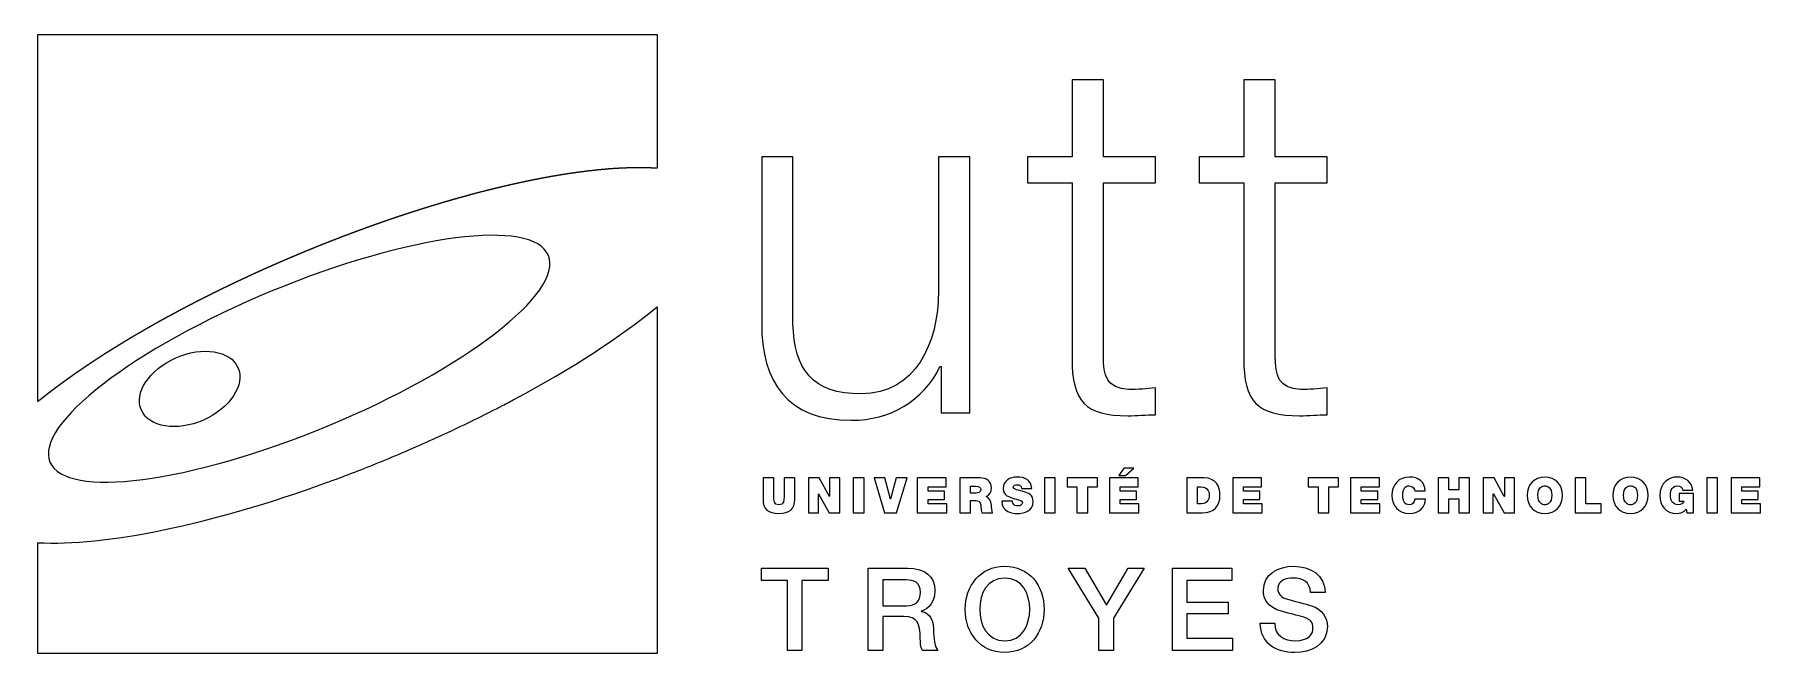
# Model space of a CAD drawing. Extents: x -0.1 to 68.2, y 0 to 24.5.
import ezdxf

# ---------------------------------------------------------------- set-up
doc = ezdxf.new("R2010")
doc.units = 0
doc.layers.add('ink_ext_XXXXXX', color=7, linetype='CONTINUOUS')

msp = doc.modelspace()

# ---------------------------------------------------------------- linework, layer by layer
at = {"layer": 'ink_ext_XXXXXX', "color": 7}
for points in [[(0, 9.969499), (0, 24.500416), (24.503944, 24.500416), (24.503944, 19.205221), (24.472194, 19.205221), (24.472194, 19.208749), (24.415749, 19.208749), (24.415749, 19.212277), (24.338138, 19.212277), (24.338138, 19.215805), (24.260527, 19.215805), (24.260527, 19.219332), (24.161749, 19.219332), (24.161749, 19.22286), (24.006527, 19.22286), (24.006527, 19.226388), (23.540861, 19.226388), (23.540861, 19.22286), (23.413861, 19.22286), (23.413861, 19.219332), (23.286861, 19.219332), (23.286861, 19.215805), (23.202194, 19.215805), (23.202194, 19.212277), (23.131638, 19.212277), (23.131638, 19.208749), (23.061083, 19.208749), (23.061083, 19.205221), (22.990527, 19.205221), (22.990527, 19.201693), (22.919972, 19.201693), (22.919972, 19.198166), (22.867055, 19.198166), (22.867055, 19.194638), (22.817666, 19.194638), (22.817666, 19.19111), (22.768277, 19.19111), (22.768277, 19.187582), (22.718888, 19.187582), (22.718888, 19.184055), (22.665972, 19.184055), (22.665972, 19.180527), (22.616583, 19.180527), (22.616583, 19.176999), (22.567194, 19.176999), (22.567194, 19.173471), (22.528388, 19.173471), (22.528388, 19.169943), (22.486055, 19.169943), (22.486055, 19.166416), (22.447249, 19.166416), (22.447249, 19.162888), (22.408444, 19.162888), (22.408444, 19.15936), (22.369638, 19.15936), (22.369638, 19.155832), (22.330833, 19.155832), (22.330833, 19.152305), (22.292027, 19.152305), (22.292027, 19.148777), (22.253222, 19.148777), (22.253222, 19.145249), (22.214416, 19.145249), (22.214416, 19.141721), (22.179138, 19.141721), (22.179138, 19.138193), (22.143861, 19.138193), (22.143861, 19.134666), (22.112111, 19.134666), (22.112111, 19.131138), (22.080361, 19.131138), (22.080361, 19.12761), (22.048611, 19.12761), (22.048611, 19.124082), (22.016861, 19.124082), (22.016861, 19.120555), (21.985111, 19.120555), (21.985111, 19.117027), (21.949833, 19.117027), (21.949833, 19.113499), (21.918083, 19.113499), (21.918083, 19.109971), (21.886333, 19.109971), (21.886333, 19.106443), (21.854583, 19.106443), (21.854583, 19.102916), (21.822833, 19.102916), (21.822833, 19.099388), (21.791083, 19.099388), (21.791083, 19.09586), (21.762861, 19.09586), (21.762861, 19.092332), (21.738166, 19.092332), (21.738166, 19.088805), (21.709944, 19.088805), (21.709944, 19.085277), (21.681722, 19.085277), (21.681722, 19.081749), (21.653499, 19.081749), (21.653499, 19.078221), (21.625277, 19.078221), (21.625277, 19.074693), (21.597055, 19.074693), (21.597055, 19.071166), (21.568833, 19.071166), (21.568833, 19.067638), (21.540611, 19.067638), (21.540611, 19.06411), (21.512388, 19.06411), (21.512388, 19.060582), (21.484166, 19.060582), (21.484166, 19.057055), (21.455944, 19.057055), (21.455944, 19.053527), (21.427722, 19.053527), (21.427722, 19.049999), (21.403027, 19.049999), (21.403027, 19.046471), (21.378333, 19.046471), (21.378333, 19.042943), (21.353638, 19.042943), (21.353638, 19.039416), (21.328944, 19.039416), (21.328944, 19.035888), (21.304249, 19.035888), (21.304249, 19.03236), (21.279555, 19.03236), (21.279555, 19.028832), (21.254861, 19.028832), (21.254861, 19.025305), (21.230166, 19.025305), (21.230166, 19.021777), (21.205472, 19.021777), (21.205472, 19.018249), (21.180777, 19.018249), (21.180777, 19.014721), (21.156083, 19.014721), (21.156083, 19.011193), (21.131388, 19.011193), (21.131388, 19.007666), (21.106694, 19.007666), (21.106694, 19.004138), (21.081999, 19.004138), (21.081999, 19.00061), (21.057305, 19.00061), (21.057305, 18.997082), (21.032611, 18.997082), (21.032611, 18.993555), (21.011444, 18.993555), (21.011444, 18.990027), (20.990277, 18.990027), (20.990277, 18.986499), (20.965583, 18.986499), (20.965583, 18.982971), (20.944416, 18.982971), (20.944416, 18.979443), (20.923249, 18.979443), (20.923249, 18.975916), (20.898555, 18.975916), (20.898555, 18.972388), (20.877388, 18.972388), (20.877388, 18.96886), (20.856222, 18.96886), (20.856222, 18.965332), (20.831527, 18.965332), (20.831527, 18.961805), (20.810361, 18.961805), (20.810361, 18.958277), (20.789194, 18.958277), (20.789194, 18.954749), (20.764499, 18.954749), (20.764499, 18.951221), (20.743333, 18.951221), (20.743333, 18.947693), (20.722166, 18.947693), (20.722166, 18.944166), (20.697472, 18.944166), (20.697472, 18.940638), (20.676305, 18.940638), (20.676305, 18.93711), (20.655138, 18.93711), (20.655138, 18.933582), (20.630444, 18.933582), (20.630444, 18.930055), (20.612805, 18.930055), (20.612805, 18.926527), (20.591638, 18.926527), (20.591638, 18.922999), (20.570472, 18.922999), (20.570472, 18.919471), (20.549305, 18.919471), (20.549305, 18.915943), (20.528138, 18.915943), (20.528138, 18.912416), (20.510499, 18.912416), (20.510499, 18.908888), (20.489333, 18.908888), (20.489333, 18.90536), (20.468166, 18.90536), (20.468166, 18.901832), (20.446999, 18.901832), (20.446999, 18.898305), (20.429361, 18.898305), (20.429361, 18.894777), (20.408194, 18.894777), (20.408194, 18.891249), (20.387027, 18.891249), (20.387027, 18.887721), (20.365861, 18.887721), (20.365861, 18.884193), (20.348222, 18.884193), (20.348222, 18.880666), (20.327055, 18.880666), (20.327055, 18.877138), (20.305888, 18.877138), (20.305888, 18.87361), (20.284722, 18.87361), (20.284722, 18.870082), (20.263555, 18.870082), (20.263555, 18.866555), (20.245916, 18.866555), (20.245916, 18.863027), (20.224749, 18.863027), (20.224749, 18.859499), (20.203583, 18.859499), (20.203583, 18.855971), (20.185944, 18.855971), (20.185944, 18.852443), (20.168305, 18.852443), (20.168305, 18.848916), (20.147138, 18.848916), (20.147138, 18.845388), (20.129499, 18.845388), (20.129499, 18.84186), (20.111861, 18.84186), (20.111861, 18.838332), (20.090694, 18.838332), (20.090694, 18.834805), (20.073055, 18.834805), (20.073055, 18.831277), (20.055416, 18.831277), (20.055416, 18.827749), (20.034249, 18.827749), (20.034249, 18.824221), (20.016611, 18.824221), (20.016611, 18.820693), (19.998972, 18.820693), (19.998972, 18.817166), (19.977805, 18.817166), (19.977805, 18.813638), (19.960166, 18.813638), (19.960166, 18.81011), (19.942527, 18.81011), (19.942527, 18.806582), (19.921361, 18.806582), (19.921361, 18.803055), (19.903722, 18.803055), (19.903722, 18.799527), (19.886083, 18.799527), (19.886083, 18.795999), (19.864916, 18.795999), (19.864916, 18.792471), (19.847277, 18.792471), (19.847277, 18.788943), (19.829638, 18.788943), (19.829638, 18.785416), (19.808472, 18.785416), (19.808472, 18.781888), (19.790833, 18.781888), (19.790833, 18.77836), (19.773194, 18.77836), (19.773194, 18.774832), (19.755555, 18.774832), (19.755555, 18.771305), (19.737916, 18.771305), (19.737916, 18.767777), (19.720277, 18.767777), (19.720277, 18.764249), (19.702638, 18.764249), (19.702638, 18.760721), (19.685, 18.760721), (19.685, 18.757193), (19.667361, 18.757193), (19.667361, 18.753666), (19.649722, 18.753666), (19.649722, 18.750138), (19.632083, 18.750138), (19.632083, 18.74661), (19.614444, 18.74661), (19.614444, 18.743082), (19.600333, 18.743082), (19.600333, 18.739555), (19.582694, 18.739555), (19.582694, 18.736027), (19.565055, 18.736027), (19.565055, 18.732499), (19.547416, 18.732499), (19.547416, 18.728971), (19.529777, 18.728971), (19.529777, 18.725443), (19.512138, 18.725443), (19.512138, 18.721916), (19.4945, 18.721916), (19.4945, 18.718388), (19.476861, 18.718388), (19.476861, 18.71486), (19.459222, 18.71486), (19.459222, 18.711332), (19.441583, 18.711332), (19.441583, 18.707805), (19.423944, 18.707805), (19.423944, 18.704277), (19.406305, 18.704277), (19.406305, 18.700749), (19.388666, 18.700749), (19.388666, 18.697221), (19.371027, 18.697221), (19.371027, 18.693693), (19.353388, 18.693693), (19.353388, 18.690166), (19.33575, 18.690166), (19.33575, 18.686638), (19.321638, 18.686638), (19.321638, 18.68311), (19.304, 18.68311), (19.304, 18.679582), (19.289888, 18.679582), (19.289888, 18.676055), (19.27225, 18.676055), (19.27225, 18.672527), (19.254611, 18.672527), (19.254611, 18.668999), (19.2405, 18.668999), (19.2405, 18.665471), (19.222861, 18.665471), (19.222861, 18.661943), (19.205222, 18.661943), (19.205222, 18.658416), (19.191111, 18.658416), (19.191111, 18.654888), (19.173472, 18.654888), (19.173472, 18.65136), (19.155833, 18.65136), (19.155833, 18.647832), (19.141722, 18.647832), (19.141722, 18.644305), (19.124083, 18.644305), (19.124083, 18.640777), (19.106444, 18.640777), (19.106444, 18.637249), (19.092333, 18.637249), (19.092333, 18.633721), (19.074694, 18.633721), (19.074694, 18.630193), (19.057055, 18.630193), (19.057055, 18.626666), (19.042944, 18.626666), (19.042944, 18.623138), (19.025305, 18.623138), (19.025305, 18.61961), (19.007666, 18.61961), (19.007666, 18.616082), (18.993555, 18.616082), (18.993555, 18.612555), (18.975916, 18.612555), (18.975916, 18.609027), (18.958277, 18.609027), (18.958277, 18.605499), (18.944166, 18.605499), (18.944166, 18.601971), (18.926527, 18.601971), (18.926527, 18.598443), (18.912416, 18.598443), (18.912416, 18.594916), (18.894777, 18.594916), (18.894777, 18.591388), (18.880666, 18.591388), (18.880666, 18.58786), (18.863027, 18.58786), (18.863027, 18.584332), (18.848916, 18.584332), (18.848916, 18.580805), (18.834805, 18.580805), (18.834805, 18.577277), (18.817166, 18.577277), (18.817166, 18.573749), (18.803055, 18.573749), (18.803055, 18.570221), (18.788944, 18.570221), (18.788944, 18.566693), (18.771305, 18.566693), (18.771305, 18.563166), (18.757194, 18.563166), (18.757194, 18.559638), (18.739555, 18.559638), (18.739555, 18.55611), (18.725444, 18.55611), (18.725444, 18.552582), (18.711333, 18.552582), (18.711333, 18.549055), (18.693694, 18.549055), (18.693694, 18.545527), (18.679583, 18.545527), (18.679583, 18.541999), (18.661944, 18.541999), (18.661944, 18.538471), (18.647833, 18.538471), (18.647833, 18.534943), (18.633722, 18.534943), (18.633722, 18.531416), (18.616083, 18.531416), (18.616083, 18.527888), (18.601972, 18.527888), (18.601972, 18.52436), (18.584333, 18.52436), (18.584333, 18.520832), (18.570222, 18.520832), (18.570222, 18.517305), (18.556111, 18.517305), (18.556111, 18.513777), (18.538472, 18.513777), (18.538472, 18.510249), (18.524361, 18.510249), (18.524361, 18.506721), (18.506722, 18.506721), (18.506722, 18.503193), (18.492611, 18.503193), (18.492611, 18.499666), (18.4785, 18.499666), (18.4785, 18.496138), (18.460861, 18.496138), (18.460861, 18.49261), (18.44675, 18.49261), (18.44675, 18.489082), (18.432638, 18.489082), (18.432638, 18.485555), (18.418527, 18.485555), (18.418527, 18.482027), (18.404416, 18.482027), (18.404416, 18.478499), (18.390305, 18.478499), (18.390305, 18.474971), (18.372666, 18.474971), (18.372666, 18.471443), (18.358555, 18.471443), (18.358555, 18.467916), (18.344444, 18.467916), (18.344444, 18.464388), (18.330333, 18.464388), (18.330333, 18.46086), (18.316222, 18.46086), (18.316222, 18.457332), (18.302111, 18.457332), (18.302111, 18.453805), (18.288, 18.453805), (18.288, 18.450277), (18.270361, 18.450277), (18.270361, 18.446749), (18.25625, 18.446749), (18.25625, 18.443221), (18.242138, 18.443221), (18.242138, 18.439693), (18.228027, 18.439693), (18.228027, 18.436166), (18.213916, 18.436166), (18.213916, 18.432638), (18.199805, 18.432638), (18.199805, 18.42911), (18.182166, 18.42911), (18.182166, 18.425582), (18.168055, 18.425582), (18.168055, 18.422055), (18.153944, 18.422055), (18.153944, 18.418527), (18.139833, 18.418527), (18.139833, 18.414999), (18.125722, 18.414999), (18.125722, 18.411471), (18.111611, 18.411471), (18.111611, 18.407943), (18.093972, 18.407943), (18.093972, 18.404416), (18.079861, 18.404416), (18.079861, 18.400888), (18.06575, 18.400888), (18.06575, 18.39736), (18.051638, 18.39736), (18.051638, 18.393832), (18.037527, 18.393832), (18.037527, 18.390305), (18.023416, 18.390305), (18.023416, 18.386777), (18.009305, 18.386777), (18.009305, 18.383249), (17.995194, 18.383249), (17.995194, 18.379721), (17.981083, 18.379721), (17.981083, 18.376193), (17.966972, 18.376193), (17.966972, 18.372666), (17.952861, 18.372666), (17.952861, 18.369138), (17.93875, 18.369138), (17.93875, 18.36561), (17.924638, 18.36561), (17.924638, 18.362082), (17.910527, 18.362082), (17.910527, 18.358555), (17.896416, 18.358555), (17.896416, 18.355027), (17.882305, 18.355027), (17.882305, 18.351499), (17.868194, 18.351499), (17.868194, 18.347971), (17.854083, 18.347971), (17.854083, 18.344443), (17.839972, 18.344443), (17.839972, 18.340916), (17.825861, 18.340916), (17.825861, 18.337388), (17.81175, 18.337388), (17.81175, 18.33386), (17.797638, 18.33386), (17.797638, 18.330332), (17.783527, 18.330332), (17.783527, 18.326805), (17.769416, 18.326805), (17.769416, 18.323277), (17.755305, 18.323277), (17.755305, 18.319749), (17.741194, 18.319749), (17.741194, 18.316221), (17.727083, 18.316221), (17.727083, 18.312693), (17.7165, 18.312693), (17.7165, 18.309166), (17.702388, 18.309166), (17.702388, 18.305638), (17.688277, 18.305638), (17.688277, 18.30211), (17.674166, 18.30211), (17.674166, 18.298582), (17.660055, 18.298582), (17.660055, 18.295055), (17.645944, 18.295055), (17.645944, 18.291527), (17.631833, 18.291527), (17.631833, 18.287999), (17.617722, 18.287999), (17.617722, 18.284471), (17.603611, 18.284471), (17.603611, 18.280943), (17.5895, 18.280943), (17.5895, 18.277416), (17.575388, 18.277416), (17.575388, 18.273888), (17.561277, 18.273888), (17.561277, 18.27036), (17.547166, 18.27036), (17.547166, 18.266832), (17.533055, 18.266832), (17.533055, 18.263305), (17.522472, 18.263305), (17.522472, 18.259777), (17.508361, 18.259777), (17.508361, 18.256249), (17.49425, 18.256249), (17.49425, 18.252721), (17.480138, 18.252721), (17.480138, 18.249193), (17.466027, 18.249193), (17.466027, 18.245666), (17.455444, 18.245666), (17.455444, 18.242138), (17.441333, 18.242138), (17.441333, 18.23861), (17.427222, 18.23861), (17.427222, 18.235082), (17.413111, 18.235082), (17.413111, 18.231555), (17.402527, 18.231555), (17.402527, 18.228027), (17.388416, 18.228027), (17.388416, 18.224499), (17.374305, 18.224499), (17.374305, 18.220971), (17.360194, 18.220971), (17.360194, 18.217443), (17.346083, 18.217443), (17.346083, 18.213916), (17.3355, 18.213916), (17.3355, 18.210388), (17.321388, 18.210388), (17.321388, 18.20686), (17.307277, 18.20686), (17.307277, 18.203332), (17.293166, 18.203332), (17.293166, 18.199805), (17.282583, 18.199805), (17.282583, 18.196277), (17.268472, 18.196277), (17.268472, 18.192749), (17.254361, 18.192749), (17.254361, 18.189221), (17.24025, 18.189221), (17.24025, 18.185693), (17.226138, 18.185693), (17.226138, 18.182166), (17.215555, 18.182166), (17.215555, 18.178638), (17.201444, 18.178638), (17.201444, 18.17511), (17.187333, 18.17511), (17.187333, 18.171582), (17.173222, 18.171582), (17.173222, 18.168055), (17.162638, 18.168055), (17.162638, 18.164527), (17.148527, 18.164527), (17.148527, 18.160999), (17.134416, 18.160999), (17.134416, 18.157471), (17.120305, 18.157471), (17.120305, 18.153943), (17.106194, 18.153943), (17.106194, 18.150416), (17.095611, 18.150416), (17.095611, 18.146888), (17.0815, 18.146888), (17.0815, 18.14336), (17.067388, 18.14336), (17.067388, 18.139832), (17.056805, 18.139832), (17.056805, 18.136305), (17.042694, 18.136305), (17.042694, 18.132777), (17.028583, 18.132777), (17.028583, 18.129249), (17.018, 18.129249), (17.018, 18.125721), (17.003888, 18.125721), (17.003888, 18.122193), (16.993305, 18.122193), (16.993305, 18.118666), (16.979194, 18.118666), (16.979194, 18.115138), (16.965083, 18.115138), (16.965083, 18.11161), (16.9545, 18.11161), (16.9545, 18.108082), (16.940388, 18.108082), (16.940388, 18.104555), (16.926277, 18.104555), (16.926277, 18.101027), (16.915694, 18.101027), (16.915694, 18.097499), (16.901583, 18.097499), (16.901583, 18.093971), (16.891, 18.093971), (16.891, 18.090443), (16.876888, 18.090443), (16.876888, 18.086916), (16.862777, 18.086916), (16.862777, 18.083388), (16.852194, 18.083388), (16.852194, 18.07986), (16.838083, 18.07986), (16.838083, 18.076332), (16.8275, 18.076332), (16.8275, 18.072805), (16.813388, 18.072805), (16.813388, 18.069277), (16.799277, 18.069277), (16.799277, 18.065749), (16.788694, 18.065749), (16.788694, 18.062221), (16.774583, 18.062221), (16.774583, 18.058693), (16.760472, 18.058693), (16.760472, 18.055166), (16.749888, 18.055166), (16.749888, 18.051638), (16.735777, 18.051638), (16.735777, 18.04811), (16.725194, 18.04811), (16.725194, 18.044582), (16.711083, 18.044582), (16.711083, 18.041055), (16.696972, 18.041055), (16.696972, 18.037527), (16.686388, 18.037527), (16.686388, 18.033999), (16.672277, 18.033999), (16.672277, 18.030471), (16.658166, 18.030471), (16.658166, 18.026943), (16.647583, 18.026943), (16.647583, 18.023416), (16.633472, 18.023416), (16.633472, 18.019888), (16.622888, 18.019888), (16.622888, 18.01636), (16.608777, 18.01636), (16.608777, 18.012832), (16.598194, 18.012832), (16.598194, 18.009305), (16.584083, 18.009305), (16.584083, 18.005777), (16.5735, 18.005777), (16.5735, 18.002249), (16.559388, 18.002249), (16.559388, 17.998721), (16.548805, 17.998721), (16.548805, 17.995193), (16.534694, 17.995193), (16.534694, 17.991666), (16.524111, 17.991666), (16.524111, 17.988138), (16.51, 17.988138), (16.51, 17.98461), (16.499416, 17.98461), (16.499416, 17.981082), (16.485305, 17.981082), (16.485305, 17.977555), (16.474722, 17.977555), (16.474722, 17.974027), (16.460611, 17.974027), (16.460611, 17.970499), (16.450027, 17.970499), (16.450027, 17.966971), (16.435916, 17.966971), (16.435916, 17.963443), (16.425333, 17.963443), (16.425333, 17.959916), (16.411222, 17.959916), (16.411222, 17.956388), (16.400638, 17.956388), (16.400638, 17.95286), (16.386527, 17.95286), (16.386527, 17.949332), (16.375944, 17.949332), (16.375944, 17.945805), (16.365361, 17.945805), (16.365361, 17.942277), (16.35125, 17.942277), (16.35125, 17.938749), (16.340666, 17.938749), (16.340666, 17.935221), (16.326555, 17.935221), (16.326555, 17.931693), (16.315972, 17.931693), (16.315972, 17.928166), (16.301861, 17.928166), (16.301861, 17.924638), (16.291277, 17.924638), (16.291277, 17.92111), (16.277166, 17.92111), (16.277166, 17.917582), (16.266583, 17.917582), (16.266583, 17.914055), (16.252472, 17.914055), (16.252472, 17.910527), (16.241888, 17.910527), (16.241888, 17.906999), (16.227777, 17.906999), (16.227777, 17.903471), (16.217194, 17.903471), (16.217194, 17.899943), (16.203083, 17.899943), (16.203083, 17.896416), (16.1925, 17.896416), (16.1925, 17.892888), (16.178388, 17.892888), (16.178388, 17.88936), (16.167805, 17.88936), (16.167805, 17.885832), (16.157222, 17.885832), (16.157222, 17.882305), (16.143111, 17.882305), (16.143111, 17.878777), (16.132527, 17.878777), (16.132527, 17.875249), (16.118416, 17.875249), (16.118416, 17.871721), (16.107833, 17.871721), (16.107833, 17.868193), (16.093722, 17.868193), (16.093722, 17.864666), (16.083138, 17.864666), (16.083138, 17.861138), (16.072555, 17.861138), (16.072555, 17.85761), (16.058444, 17.85761), (16.058444, 17.854082), (16.047861, 17.854082), (16.047861, 17.850555), (16.037277, 17.850555), (16.037277, 17.847027), (16.023166, 17.847027), (16.023166, 17.843499), (16.012583, 17.843499), (16.012583, 17.839971), (16.002, 17.839971), (16.002, 17.836443), (15.987888, 17.836443), (15.987888, 17.832916), (15.977305, 17.832916), (15.977305, 17.829388), (15.966722, 17.829388), (15.966722, 17.82586), (15.952611, 17.82586), (15.952611, 17.822332), (15.942027, 17.822332), (15.942027, 17.818805), (15.931444, 17.818805), (15.931444, 17.815277), (15.917333, 17.815277), (15.917333, 17.811749), (15.90675, 17.811749), (15.90675, 17.808221), (15.896166, 17.808221), (15.896166, 17.804693), (15.882055, 17.804693), (15.882055, 17.801166), (15.871472, 17.801166), (15.871472, 17.797638), (15.860888, 17.797638), (15.860888, 17.79411), (15.846777, 17.79411), (15.846777, 17.790582), (15.836194, 17.790582), (15.836194, 17.787055), (15.825611, 17.787055), (15.825611, 17.783527), (15.8115, 17.783527), (15.8115, 17.779999), (15.800916, 17.779999), (15.800916, 17.776471), (15.790333, 17.776471), (15.790333, 17.772943), (15.776222, 17.772943), (15.776222, 17.769416), (15.765638, 17.769416), (15.765638, 17.765888), (15.755055, 17.765888), (15.755055, 17.76236), (15.740944, 17.76236), (15.740944, 17.758832), (15.730361, 17.758832), (15.730361, 17.755305), (15.719777, 17.755305), (15.719777, 17.751777), (15.705666, 17.751777), (15.705666, 17.748249), (15.695083, 17.748249), (15.695083, 17.744721), (15.6845, 17.744721), (15.6845, 17.741193), (15.670388, 17.741193), (15.670388, 17.737666), (15.659805, 17.737666), (15.659805, 17.734138), (15.649222, 17.734138), (15.649222, 17.73061), (15.635111, 17.73061), (15.635111, 17.727082), (15.624527, 17.727082), (15.624527, 17.723555), (15.613944, 17.723555), (15.613944, 17.720027), (15.603361, 17.720027), (15.603361, 17.716499), (15.58925, 17.716499), (15.58925, 17.712971), (15.578666, 17.712971), (15.578666, 17.709443), (15.568083, 17.709443), (15.568083, 17.705916), (15.5575, 17.705916), (15.5575, 17.702388), (15.543389, 17.702388), (15.543389, 17.69886), (15.532805, 17.69886), (15.532805, 17.695332), (15.522222, 17.695332), (15.522222, 17.691805), (15.511639, 17.691805), (15.511639, 17.688277), (15.501055, 17.688277), (15.501055, 17.684749), (15.486944, 17.684749), (15.486944, 17.681221), (15.476361, 17.681221), (15.476361, 17.677693), (15.465777, 17.677693), (15.465777, 17.674166), (15.455194, 17.674166), (15.455194, 17.670638), (15.441083, 17.670638), (15.441083, 17.66711), (15.4305, 17.66711), (15.4305, 17.663582), (15.419916, 17.663582), (15.419916, 17.660055), (15.409333, 17.660055), (15.409333, 17.656527), (15.39875, 17.656527), (15.39875, 17.652999), (15.384639, 17.652999), (15.384639, 17.649471), (15.374055, 17.649471), (15.374055, 17.645943), (15.363472, 17.645943), (15.363472, 17.642416), (15.352889, 17.642416), (15.352889, 17.638888), (15.338777, 17.638888), (15.338777, 17.63536), (15.328194, 17.63536), (15.328194, 17.631832), (15.317611, 17.631832), (15.317611, 17.628305), (15.307027, 17.628305), (15.307027, 17.624777), (15.296444, 17.624777), (15.296444, 17.621249), (15.282333, 17.621249), (15.282333, 17.617721), (15.27175, 17.617721), (15.27175, 17.614193), (15.261166, 17.614193), (15.261166, 17.610666), (15.250583, 17.610666), (15.250583, 17.607138), (15.236472, 17.607138), (15.236472, 17.60361), (15.225889, 17.60361), (15.225889, 17.600082), (15.215305, 17.600082), (15.215305, 17.596555), (15.204722, 17.596555), (15.204722, 17.593027), (15.194139, 17.593027), (15.194139, 17.589499), (15.180027, 17.589499), (15.180027, 17.585971), (15.169444, 17.585971), (15.169444, 17.582443), (15.158861, 17.582443), (15.158861, 17.578916), (15.148277, 17.578916), (15.148277, 17.575388), (15.137694, 17.575388), (15.137694, 17.57186), (15.123583, 17.57186), (15.123583, 17.568332), (15.113, 17.568332), (15.113, 17.564805), (15.102416, 17.564805), (15.102416, 17.561277), (15.091833, 17.561277), (15.091833, 17.557749), (15.08125, 17.557749), (15.08125, 17.554221), (15.070666, 17.554221), (15.070666, 17.550693), (15.060083, 17.550693), (15.060083, 17.547166), (15.0495, 17.547166), (15.0495, 17.543638), (15.038916, 17.543638), (15.038916, 17.54011), (15.024805, 17.54011), (15.024805, 17.536582), (15.014222, 17.536582), (15.014222, 17.533055), (15.003639, 17.533055), (15.003639, 17.529527), (14.993055, 17.529527), (14.993055, 17.525999), (14.982472, 17.525999), (14.982472, 17.522471), (14.971889, 17.522471), (14.971889, 17.518943), (14.961305, 17.518943), (14.961305, 17.515416), (14.950722, 17.515416), (14.950722, 17.511888), (14.940139, 17.511888), (14.940139, 17.50836), (14.926027, 17.50836), (14.926027, 17.504832), (14.915444, 17.504832), (14.915444, 17.501305), (14.904861, 17.501305), (14.904861, 17.497777), (14.894277, 17.497777), (14.894277, 17.494249), (14.883694, 17.494249), (14.883694, 17.490721), (14.873111, 17.490721), (14.873111, 17.487193), (14.862527, 17.487193), (14.862527, 17.483666), (14.851944, 17.483666), (14.851944, 17.480138), (14.841361, 17.480138), (14.841361, 17.47661), (14.82725, 17.47661), (14.82725, 17.473082), (14.816666, 17.473082), (14.816666, 17.469555), (14.806083, 17.469555), (14.806083, 17.466027), (14.7955, 17.466027), (14.7955, 17.462499), (14.784916, 17.462499), (14.784916, 17.458971), (14.774333, 17.458971), (14.774333, 17.455443), (14.76375, 17.455443), (14.76375, 17.451916), (14.753166, 17.451916), (14.753166, 17.448388), (14.742583, 17.448388), (14.742583, 17.44486), (14.732, 17.44486), (14.732, 17.441332), (14.717889, 17.441332), (14.717889, 17.437805), (14.707305, 17.437805), (14.707305, 17.434277), (14.696722, 17.434277), (14.696722, 17.430749), (14.686139, 17.430749), (14.686139, 17.427221), (14.675555, 17.427221), (14.675555, 17.423693), (14.664972, 17.423693), (14.664972, 17.420166), (14.654389, 17.420166), (14.654389, 17.416638), (14.643805, 17.416638), (14.643805, 17.41311), (14.633222, 17.41311), (14.633222, 17.409582), (14.622639, 17.409582), (14.622639, 17.406055), (14.612055, 17.406055), (14.612055, 17.402527), (14.601472, 17.402527), (14.601472, 17.398999), (14.590889, 17.398999), (14.590889, 17.395471), (14.580305, 17.395471), (14.580305, 17.391943), (14.569722, 17.391943), (14.569722, 17.388416), (14.559139, 17.388416), (14.559139, 17.384888), (14.548555, 17.384888), (14.548555, 17.38136), (14.537972, 17.38136), (14.537972, 17.377832), (14.527389, 17.377832), (14.527389, 17.374305), (14.516805, 17.374305), (14.516805, 17.370777), (14.506222, 17.370777), (14.506222, 17.367249), (14.495639, 17.367249), (14.495639, 17.363721), (14.485055, 17.363721), (14.485055, 17.360193), (14.474472, 17.360193), (14.474472, 17.356666), (14.463889, 17.356666), (14.463889, 17.353138), (14.453305, 17.353138), (14.453305, 17.34961), (14.442722, 17.34961), (14.442722, 17.346082), (14.432139, 17.346082), (14.432139, 17.342555), (14.418027, 17.342555), (14.418027, 17.339027), (14.407444, 17.339027), (14.407444, 17.335499), (14.396861, 17.335499), (14.396861, 17.331971), (14.386277, 17.331971), (14.386277, 17.328443), (14.375694, 17.328443), (14.375694, 17.324916), (14.365111, 17.324916), (14.365111, 17.321388), (14.354527, 17.321388), (14.354527, 17.31786), (14.343944, 17.31786), (14.343944, 17.314332), (14.333361, 17.314332), (14.333361, 17.310805), (14.322777, 17.310805), (14.322777, 17.307277), (14.312194, 17.307277), (14.312194, 17.303749), (14.301611, 17.303749), (14.301611, 17.300221), (14.291027, 17.300221), (14.291027, 17.296693), (14.280444, 17.296693), (14.280444, 17.293166), (14.269861, 17.293166), (14.269861, 17.289638), (14.259277, 17.289638), (14.259277, 17.28611), (14.248694, 17.28611), (14.248694, 17.282582), (14.238111, 17.282582), (14.238111, 17.279055), (14.227527, 17.279055), (14.227527, 17.275527), (14.216944, 17.275527), (14.216944, 17.271999), (14.206361, 17.271999), (14.206361, 17.268471), (14.195777, 17.268471), (14.195777, 17.264943), (14.185194, 17.264943), (14.185194, 17.261416), (14.174611, 17.261416), (14.174611, 17.257888), (14.164027, 17.257888), (14.164027, 17.25436), (14.153444, 17.25436), (14.153444, 17.250832), (14.142861, 17.250832), (14.142861, 17.247305), (14.132277, 17.247305), (14.132277, 17.243777), (14.121694, 17.243777), (14.121694, 17.240249), (14.114639, 17.240249), (14.114639, 17.236721), (14.104055, 17.236721), (14.104055, 17.233193), (14.093472, 17.233193), (14.093472, 17.229666), (14.082889, 17.229666), (14.082889, 17.226138), (14.072305, 17.226138), (14.072305, 17.22261), (14.061722, 17.22261), (14.061722, 17.219082), (14.051139, 17.219082), (14.051139, 17.215555), (14.040555, 17.215555), (14.040555, 17.212027), (14.029972, 17.212027), (14.029972, 17.208499), (14.019389, 17.208499), (14.019389, 17.204971), (14.008805, 17.204971), (14.008805, 17.201443), (14.00175, 17.201443), (14.00175, 17.197916), (13.991166, 17.197916), (13.991166, 17.194388), (13.980583, 17.194388), (13.980583, 17.19086), (13.97, 17.19086), (13.97, 17.187332), (13.959416, 17.187332), (13.959416, 17.183805), (13.948833, 17.183805), (13.948833, 17.180277), (13.93825, 17.180277), (13.93825, 17.176749), (13.927666, 17.176749), (13.927666, 17.173221), (13.917083, 17.173221), (13.917083, 17.169693), (13.9065, 17.169693), (13.9065, 17.166166), (13.895916, 17.166166), (13.895916, 17.162638), (13.888861, 17.162638), (13.888861, 17.15911), (13.878277, 17.15911), (13.878277, 17.155582), (13.867694, 17.155582), (13.867694, 17.152055), (13.857111, 17.152055), (13.857111, 17.148527), (13.846527, 17.148527), (13.846527, 17.144999), (13.835944, 17.144999), (13.835944, 17.141471), (13.825361, 17.141471), (13.825361, 17.137943), (13.814777, 17.137943), (13.814777, 17.134416), (13.804194, 17.134416), (13.804194, 17.130888), (13.793611, 17.130888), (13.793611, 17.12736), (13.783027, 17.12736), (13.783027, 17.123832), (13.775972, 17.123832), (13.775972, 17.120305), (13.765389, 17.120305), (13.765389, 17.116777), (13.754805, 17.116777), (13.754805, 17.113249), (13.744222, 17.113249), (13.744222, 17.109721), (13.733639, 17.109721), (13.733639, 17.106193), (13.723055, 17.106193), (13.723055, 17.102666), (13.712472, 17.102666), (13.712472, 17.099138), (13.701889, 17.099138), (13.701889, 17.09561), (13.691305, 17.09561), (13.691305, 17.092082), (13.680722, 17.092082), (13.680722, 17.088555), (13.670139, 17.088555), (13.670139, 17.085027), (13.659555, 17.085027), (13.659555, 17.081499), (13.6525, 17.081499), (13.6525, 17.077971), (13.641916, 17.077971), (13.641916, 17.074443), (13.631333, 17.074443), (13.631333, 17.070916), (13.62075, 17.070916), (13.62075, 17.067388), (13.610166, 17.067388), (13.610166, 17.06386), (13.599583, 17.06386), (13.599583, 17.060332), (13.589, 17.060332), (13.589, 17.056805), (13.581944, 17.056805), (13.581944, 17.053277), (13.571361, 17.053277), (13.571361, 17.049749), (13.560777, 17.049749), (13.560777, 17.046221), (13.550194, 17.046221), (13.550194, 17.042693), (13.539611, 17.042693), (13.539611, 17.039166), (13.532555, 17.039166), (13.532555, 17.035638), (13.521972, 17.035638), (13.521972, 17.03211), (13.511389, 17.03211), (13.511389, 17.028582), (13.500805, 17.028582), (13.500805, 17.025055), (13.490222, 17.025055), (13.490222, 17.021527), (13.479639, 17.021527), (13.479639, 17.017999), (13.472583, 17.017999), (13.472583, 17.014471), (13.462, 17.014471), (13.462, 17.010943), (13.451416, 17.010943), (13.451416, 17.007416), (13.440833, 17.007416), (13.440833, 17.003888), (13.43025, 17.003888), (13.43025, 17.00036), (13.423194, 17.00036), (13.423194, 16.996832), (13.412611, 16.996832), (13.412611, 16.993305), (13.402027, 16.993305), (13.402027, 16.989777), (13.391444, 16.989777), (13.391444, 16.986249), (13.380861, 16.986249), (13.380861, 16.982721), (13.370277, 16.982721), (13.370277, 16.979193), (13.363222, 16.979193), (13.363222, 16.975666), (13.352639, 16.975666), (13.352639, 16.972138), (13.342055, 16.972138), (13.342055, 16.96861), (13.331472, 16.96861), (13.331472, 16.965082), (13.320889, 16.965082), (13.320889, 16.961555), (13.310305, 16.961555), (13.310305, 16.958027), (13.30325, 16.958027), (13.30325, 16.954499), (13.292666, 16.954499), (13.292666, 16.950971), (13.282083, 16.950971), (13.282083, 16.947443), (13.2715, 16.947443), (13.2715, 16.943916), (13.260916, 16.943916), (13.260916, 16.940388), (13.253861, 16.940388), (13.253861, 16.93686), (13.243277, 16.93686), (13.243277, 16.933332), (13.232694, 16.933332), (13.232694, 16.929805), (13.222111, 16.929805), (13.222111, 16.926277), (13.211527, 16.926277), (13.211527, 16.922749), (13.200944, 16.922749), (13.200944, 16.919221), (13.193889, 16.919221), (13.193889, 16.915693), (13.183305, 16.915693), (13.183305, 16.912166), (13.172722, 16.912166), (13.172722, 16.908638), (13.162139, 16.908638), (13.162139, 16.90511), (13.151555, 16.90511), (13.151555, 16.901582), (13.1445, 16.901582), (13.1445, 16.898055), (13.133916, 16.898055), (13.133916, 16.894527), (13.123333, 16.894527), (13.123333, 16.890999), (13.11275, 16.890999), (13.11275, 16.887471), (13.102166, 16.887471), (13.102166, 16.883943), (13.095111, 16.883943), (13.095111, 16.880416), (13.084527, 16.880416), (13.084527, 16.876888), (13.073944, 16.876888), (13.073944, 16.87336), (13.063361, 16.87336), (13.063361, 16.869832), (13.056305, 16.869832), (13.056305, 16.866305), (13.045722, 16.866305), (13.045722, 16.862777), (13.035139, 16.862777), (13.035139, 16.859249), (13.024555, 16.859249), (13.024555, 16.855721), (13.0175, 16.855721), (13.0175, 16.852193), (13.006916, 16.852193), (13.006916, 16.848666), (12.996333, 16.848666), (12.996333, 16.845138), (12.989277, 16.845138), (12.989277, 16.84161), (12.978694, 16.84161), (12.978694, 16.838082), (12.968111, 16.838082), (12.968111, 16.834555), (12.957527, 16.834555), (12.957527, 16.831027), (12.950472, 16.831027), (12.950472, 16.827499), (12.939889, 16.827499), (12.939889, 16.823971), (12.929305, 16.823971), (12.929305, 16.820443), (12.918722, 16.820443), (12.918722, 16.816916), (12.911666, 16.816916), (12.911666, 16.813388), (12.901083, 16.813388), (12.901083, 16.80986), (12.8905, 16.80986), (12.8905, 16.806332), (12.879916, 16.806332), (12.879916, 16.802805), (12.872861, 16.802805), (12.872861, 16.799277), (12.862277, 16.799277), (12.862277, 16.795749), (12.851694, 16.795749), (12.851694, 16.792221), (12.841111, 16.792221), (12.841111, 16.788693), (12.834055, 16.788693), (12.834055, 16.785166), (12.823472, 16.785166), (12.823472, 16.781638), (12.812889, 16.781638), (12.812889, 16.77811), (12.802305, 16.77811), (12.802305, 16.774582), (12.79525, 16.774582), (12.79525, 16.771055), (12.784666, 16.771055), (12.784666, 16.767527), (12.774083, 16.767527), (12.774083, 16.763999), (12.767027, 16.763999), (12.767027, 16.760471), (12.756444, 16.760471), (12.756444, 16.756943), (12.745861, 16.756943), (12.745861, 16.753416), (12.735277, 16.753416), (12.735277, 16.749888), (12.728222, 16.749888), (12.728222, 16.74636), (12.717639, 16.74636), (12.717639, 16.742832), (12.707055, 16.742832), (12.707055, 16.739305), (12.696472, 16.739305), (12.696472, 16.735777), (12.689416, 16.735777), (12.689416, 16.732249), (12.678833, 16.732249), (12.678833, 16.728721), (12.66825, 16.728721), (12.66825, 16.725193), (12.657666, 16.725193), (12.657666, 16.721666), (12.650611, 16.721666), (12.650611, 16.718138), (12.640027, 16.718138), (12.640027, 16.71461), (12.629444, 16.71461), (12.629444, 16.711082), (12.618861, 16.711082), (12.618861, 16.707555), (12.611805, 16.707555), (12.611805, 16.704027), (12.601222, 16.704027), (12.601222, 16.700499), (12.590639, 16.700499), (12.590639, 16.696971), (12.583583, 16.696971), (12.583583, 16.693443), (12.573, 16.693443), (12.573, 16.689916), (12.562416, 16.689916), (12.562416, 16.686388), (12.555361, 16.686388), (12.555361, 16.68286), (12.544777, 16.68286), (12.544777, 16.679332), (12.534194, 16.679332), (12.534194, 16.675805), (12.527139, 16.675805), (12.527139, 16.672277), (12.516555, 16.672277), (12.516555, 16.668749), (12.505972, 16.668749), (12.505972, 16.665221), (12.498916, 16.665221), (12.498916, 16.661693), (12.488333, 16.661693), (12.488333, 16.658166), (12.47775, 16.658166), (12.47775, 16.654638), (12.470694, 16.654638), (12.470694, 16.65111), (12.460111, 16.65111), (12.460111, 16.647582), (12.449527, 16.647582), (12.449527, 16.644055), (12.442472, 16.644055), (12.442472, 16.640527), (12.431889, 16.640527), (12.431889, 16.636999), (12.424833, 16.636999), (12.424833, 16.633471), (12.41425, 16.633471), (12.41425, 16.629943), (12.403666, 16.629943), (12.403666, 16.626416), (12.396611, 16.626416), (12.396611, 16.622888), (12.386027, 16.622888), (12.386027, 16.61936), (12.375444, 16.61936), (12.375444, 16.615832), (12.368389, 16.615832), (12.368389, 16.612305), (12.357805, 16.612305), (12.357805, 16.608777), (12.347222, 16.608777), (12.347222, 16.605249), (12.340166, 16.605249), (12.340166, 16.601721), (12.329583, 16.601721), (12.329583, 16.598194), (12.319, 16.598194), (12.319, 16.594666), (12.311944, 16.594666), (12.311944, 16.591138), (12.301361, 16.591138), (12.301361, 16.58761), (12.290777, 16.58761), (12.290777, 16.584082), (12.283722, 16.584082), (12.283722, 16.580555), (12.273139, 16.580555), (12.273139, 16.577027), (12.262555, 16.577027), (12.262555, 16.573499), (12.2555, 16.573499), (12.2555, 16.569971), (12.244916, 16.569971), (12.244916, 16.566444), (12.234333, 16.566444), (12.234333, 16.562916), (12.227277, 16.562916), (12.227277, 16.559388), (12.216694, 16.559388), (12.216694, 16.55586), (12.206111, 16.55586), (12.206111, 16.552332), (12.199055, 16.552332), (12.199055, 16.548805), (12.188472, 16.548805), (12.188472, 16.545277), (12.177889, 16.545277), (12.177889, 16.541749), (12.170833, 16.541749), (12.170833, 16.538221), (12.16025, 16.538221), (12.16025, 16.534694), (12.149666, 16.534694), (12.149666, 16.531166), (12.142611, 16.531166), (12.142611, 16.527638), (12.132027, 16.527638), (12.132027, 16.52411), (12.121444, 16.52411), (12.121444, 16.520582), (12.114389, 16.520582), (12.114389, 16.517055), (12.103805, 16.517055), (12.103805, 16.513527), (12.093222, 16.513527), (12.093222, 16.509999), (12.086166, 16.509999), (12.086166, 16.506471), (12.075583, 16.506471), (12.075583, 16.502944), (12.068527, 16.502944), (12.068527, 16.499416), (12.057944, 16.499416), (12.057944, 16.495888), (12.047361, 16.495888), (12.047361, 16.49236), (12.040305, 16.49236), (12.040305, 16.488832), (12.029722, 16.488832), (12.029722, 16.485305), (12.022666, 16.485305), (12.022666, 16.481777), (12.012083, 16.481777), (12.012083, 16.478249), (12.005027, 16.478249), (12.005027, 16.474721), (11.994444, 16.474721), (11.994444, 16.471194), (11.983861, 16.471194), (11.983861, 16.467666), (11.976805, 16.467666), (11.976805, 16.464138), (11.966222, 16.464138), (11.966222, 16.46061), (11.959166, 16.46061), (11.959166, 16.457082), (11.948583, 16.457082), (11.948583, 16.453555), (11.938, 16.453555), (11.938, 16.450027), (11.930944, 16.450027), (11.930944, 16.446499), (11.920361, 16.446499), (11.920361, 16.442971), (11.913305, 16.442971), (11.913305, 16.439444), (11.902722, 16.439444), (11.902722, 16.435916), (11.895666, 16.435916), (11.895666, 16.432388), (11.885083, 16.432388), (11.885083, 16.42886), (11.8745, 16.42886), (11.8745, 16.425332), (11.867444, 16.425332), (11.867444, 16.421805), (11.856861, 16.421805), (11.856861, 16.418277), (11.849805, 16.418277), (11.849805, 16.414749), (11.839222, 16.414749), (11.839222, 16.411221), (11.828639, 16.411221), (11.828639, 16.407694), (11.821583, 16.407694), (11.821583, 16.404166), (11.811, 16.404166), (11.811, 16.400638), (11.803944, 16.400638), (11.803944, 16.39711), (11.793361, 16.39711), (11.793361, 16.393582), (11.786305, 16.393582), (11.786305, 16.390055), (11.775722, 16.390055), (11.775722, 16.386527), (11.765139, 16.386527), (11.765139, 16.382999), (11.758083, 16.382999), (11.758083, 16.379471), (11.7475, 16.379471), (11.7475, 16.375944), (11.740444, 16.375944), (11.740444, 16.372416), (11.729861, 16.372416), (11.729861, 16.368888), (11.719277, 16.368888), (11.719277, 16.36536), (11.712222, 16.36536), (11.712222, 16.361832), (11.701639, 16.361832), (11.701639, 16.358305), (11.694583, 16.358305), (11.694583, 16.354777), (11.684, 16.354777), (11.684, 16.351249), (11.676944, 16.351249), (11.676944, 16.347721), (11.666361, 16.347721), (11.666361, 16.344194), (11.655777, 16.344194), (11.655777, 16.340666), (11.648722, 16.340666), (11.648722, 16.337138), (11.638139, 16.337138), (11.638139, 16.33361), (11.631083, 16.33361), (11.631083, 16.330082), (11.6205, 16.330082), (11.6205, 16.326555), (11.609916, 16.326555), (11.609916, 16.323027), (11.602861, 16.323027), (11.602861, 16.319499), (11.592277, 16.319499), (11.592277, 16.315971), (11.585222, 16.315971), (11.585222, 16.312444), (11.574639, 16.312444), (11.574639, 16.308916), (11.567583, 16.308916), (11.567583, 16.305388), (11.557, 16.305388), (11.557, 16.30186), (11.546416, 16.30186), (11.546416, 16.298332), (11.539361, 16.298332), (11.539361, 16.294805), (11.528777, 16.294805), (11.528777, 16.291277), (11.521722, 16.291277), (11.521722, 16.287749), (11.511139, 16.287749), (11.511139, 16.284221), (11.504083, 16.284221), (11.504083, 16.280694), (11.4935, 16.280694), (11.4935, 16.277166), (11.486444, 16.277166), (11.486444, 16.273638), (11.475861, 16.273638), (11.475861, 16.27011), (11.468805, 16.27011), (11.468805, 16.266582), (11.458222, 16.266582), (11.458222, 16.263055), (11.451166, 16.263055), (11.451166, 16.259527), (11.440583, 16.259527), (11.440583, 16.255999), (11.433527, 16.255999), (11.433527, 16.252471), (11.422944, 16.252471), (11.422944, 16.248944), (11.415889, 16.248944), (11.415889, 16.245416), (11.405305, 16.245416), (11.405305, 16.241888), (11.39825, 16.241888), (11.39825, 16.23836), (11.387666, 16.23836), (11.387666, 16.234832), (11.380611, 16.234832), (11.380611, 16.231305), (11.370027, 16.231305), (11.370027, 16.227777), (11.362972, 16.227777), (11.362972, 16.224249), (11.352389, 16.224249), (11.352389, 16.220721), (11.345333, 16.220721), (11.345333, 16.217194), (11.33475, 16.217194), (11.33475, 16.213666), (11.327694, 16.213666), (11.327694, 16.210138), (11.317111, 16.210138), (11.317111, 16.20661), (11.310055, 16.20661), (11.310055, 16.203082), (11.299472, 16.203082), (11.299472, 16.199555), (11.292416, 16.199555), (11.292416, 16.196027), (11.281833, 16.196027), (11.281833, 16.192499), (11.274777, 16.192499), (11.274777, 16.188971), (11.264194, 16.188971), (11.264194, 16.185444), (11.253611, 16.185444), (11.253611, 16.181916), (11.246555, 16.181916), (11.246555, 16.178388), (11.235972, 16.178388), (11.235972, 16.17486), (11.228916, 16.17486), (11.228916, 16.171332), (11.218333, 16.171332), (11.218333, 16.167805), (11.211277, 16.167805), (11.211277, 16.164277), (11.200694, 16.164277), (11.200694, 16.160749), (11.193639, 16.160749), (11.193639, 16.157221), (11.183055, 16.157221), (11.183055, 16.153694), (11.176, 16.153694), (11.176, 16.150166), (11.165416, 16.150166), (11.165416, 16.146638), (11.158361, 16.146638), (11.158361, 16.14311), (11.147777, 16.14311), (11.147777, 16.139582), (11.140722, 16.139582), (11.140722, 16.136055), (11.130139, 16.136055), (11.130139, 16.132527), (11.123083, 16.132527), (11.123083, 16.128999), (11.1125, 16.128999), (11.1125, 16.125471), (11.105444, 16.125471), (11.105444, 16.121944), (11.094861, 16.121944), (11.094861, 16.118416), (11.087805, 16.118416), (11.087805, 16.114888), (11.077222, 16.114888), (11.077222, 16.11136), (11.070166, 16.11136), (11.070166, 16.107832), (11.059583, 16.107832), (11.059583, 16.104305), (11.052528, 16.104305), (11.052528, 16.100777), (11.041944, 16.100777), (11.041944, 16.097249), (11.034889, 16.097249), (11.034889, 16.093721), (11.024305, 16.093721), (11.024305, 16.090194), (11.01725, 16.090194), (11.01725, 16.086666), (11.006666, 16.086666), (11.006666, 16.083138), (10.999611, 16.083138), (10.999611, 16.07961), (10.989028, 16.07961), (10.989028, 16.076082), (10.981972, 16.076082), (10.981972, 16.072555), (10.971389, 16.072555), (10.971389, 16.069027), (10.964333, 16.069027), (10.964333, 16.065499), (10.957278, 16.065499), (10.957278, 16.061971), (10.946694, 16.061971), (10.946694, 16.058444), (10.939639, 16.058444), (10.939639, 16.054916), (10.929055, 16.054916), (10.929055, 16.051388), (10.922, 16.051388), (10.922, 16.04786), (10.911416, 16.04786), (10.911416, 16.044332), (10.904361, 16.044332), (10.904361, 16.040805), (10.893778, 16.040805), (10.893778, 16.037277), (10.886722, 16.037277), (10.886722, 16.033749), (10.876139, 16.033749), (10.876139, 16.030221), (10.869083, 16.030221), (10.869083, 16.026694), (10.862028, 16.026694), (10.862028, 16.023166), (10.851444, 16.023166), (10.851444, 16.019638), (10.844389, 16.019638), (10.844389, 16.01611), (10.833805, 16.01611), (10.833805, 16.012582), (10.82675, 16.012582), (10.82675, 16.009055), (10.816166, 16.009055), (10.816166, 16.005527), (10.809111, 16.005527), (10.809111, 16.001999), (10.798528, 16.001999), (10.798528, 15.998471), (10.791472, 15.998471), (10.791472, 15.994944), (10.780889, 15.994944), (10.780889, 15.991416), (10.773833, 15.991416), (10.773833, 15.987888), (10.766778, 15.987888), (10.766778, 15.98436), (10.756194, 15.98436), (10.756194, 15.980832), (10.749139, 15.980832), (10.749139, 15.977305), (10.738555, 15.977305), (10.738555, 15.973777), (10.7315, 15.973777), (10.7315, 15.970249), (10.720916, 15.970249), (10.720916, 15.966721), (10.713861, 15.966721), (10.713861, 15.963194), (10.703278, 15.963194), (10.703278, 15.959666), (10.696222, 15.959666), (10.696222, 15.956138), (10.685639, 15.956138), (10.685639, 15.95261), (10.678583, 15.95261), (10.678583, 15.949082), (10.668, 15.949082), (10.668, 15.945555), (10.660944, 15.945555), (10.660944, 15.942027), (10.653889, 15.942027), (10.653889, 15.938499), (10.643305, 15.938499), (10.643305, 15.934971), (10.63625, 15.934971), (10.63625, 15.931444), (10.625666, 15.931444), (10.625666, 15.927916), (10.618611, 15.927916), (10.618611, 15.924388), (10.608028, 15.924388), (10.608028, 15.92086), (10.600972, 15.92086), (10.600972, 15.917332), (10.593916, 15.917332), (10.593916, 15.913805), (10.583333, 15.913805), (10.583333, 15.910277), (10.576278, 15.910277), (10.576278, 15.906749), (10.565694, 15.906749), (10.565694, 15.903221), (10.558639, 15.903221), (10.558639, 15.899694), (10.551583, 15.899694), (10.551583, 15.896166), (10.541, 15.896166), (10.541, 15.892638), (10.533944, 15.892638), (10.533944, 15.88911), (10.523361, 15.88911), (10.523361, 15.885582), (10.516305, 15.885582), (10.516305, 15.882055), (10.505722, 15.882055), (10.505722, 15.878527), (10.498666, 15.878527), (10.498666, 15.874999), (10.491611, 15.874999), (10.491611, 15.871471), (10.481028, 15.871471), (10.481028, 15.867944), (10.473972, 15.867944), (10.473972, 15.864416), (10.463389, 15.864416), (10.463389, 15.860888), (10.456333, 15.860888), (10.456333, 15.85736), (10.449278, 15.85736), (10.449278, 15.853832), (10.438694, 15.853832), (10.438694, 15.850305), (10.431639, 15.850305), (10.431639, 15.846777), (10.421055, 15.846777), (10.421055, 15.843249), (10.414, 15.843249), (10.414, 15.839721), (10.406944, 15.839721), (10.406944, 15.836194), (10.396361, 15.836194), (10.396361, 15.832666), (10.389305, 15.832666), (10.389305, 15.829138), (10.378722, 15.829138), (10.378722, 15.82561), (10.371666, 15.82561), (10.371666, 15.822082), (10.364611, 15.822082), (10.364611, 15.818555), (10.354028, 15.818555), (10.354028, 15.815027), (10.346972, 15.815027), (10.346972, 15.811499), (10.339916, 15.811499), (10.339916, 15.807971), (10.329333, 15.807971), (10.329333, 15.804444), (10.322278, 15.804444), (10.322278, 15.800916), (10.311694, 15.800916), (10.311694, 15.797388), (10.304639, 15.797388), (10.304639, 15.79386), (10.297583, 15.79386), (10.297583, 15.790332), (10.287, 15.790332), (10.287, 15.786805), (10.279944, 15.786805), (10.279944, 15.783277), (10.272889, 15.783277), (10.272889, 15.779749), (10.262305, 15.779749), (10.262305, 15.776221), (10.25525, 15.776221), (10.25525, 15.772694), (10.244666, 15.772694), (10.244666, 15.769166), (10.237611, 15.769166), (10.237611, 15.765638), (10.230555, 15.765638), (10.230555, 15.76211), (10.219972, 15.76211), (10.219972, 15.758582), (10.212916, 15.758582), (10.212916, 15.755055), (10.205861, 15.755055), (10.205861, 15.751527), (10.195278, 15.751527), (10.195278, 15.747999), (10.188222, 15.747999), (10.188222, 15.744471), (10.177639, 15.744471), (10.177639, 15.740944), (10.170583, 15.740944), (10.170583, 15.737416), (10.163528, 15.737416), (10.163528, 15.733888), (10.152944, 15.733888), (10.152944, 15.73036), (10.145889, 15.73036), (10.145889, 15.726832), (10.138833, 15.726832), (10.138833, 15.723305), (10.12825, 15.723305), (10.12825, 15.719777), (10.121194, 15.719777), (10.121194, 15.716249), (10.110611, 15.716249), (10.110611, 15.712721), (10.103555, 15.712721), (10.103555, 15.709194), (10.0965, 15.709194), (10.0965, 15.705666), (10.085916, 15.705666), (10.085916, 15.702138), (10.078861, 15.702138), (10.078861, 15.69861), (10.071805, 15.69861), (10.071805, 15.695082), (10.061222, 15.695082), (10.061222, 15.691555), (10.054166, 15.691555), (10.054166, 15.688027), (10.047111, 15.688027), (10.047111, 15.684499), (10.036528, 15.684499), (10.036528, 15.680971), (10.029472, 15.680971), (10.029472, 15.677444), (10.022416, 15.677444), (10.022416, 15.673916), (10.011833, 15.673916), (10.011833, 15.670388), (10.004778, 15.670388), (10.004778, 15.66686), (9.997722, 15.66686), (9.997722, 15.663332), (9.987139, 15.663332), (9.987139, 15.659805), (9.980083, 15.659805), (9.980083, 15.656277), (9.973028, 15.656277), (9.973028, 15.652749), (9.962444, 15.652749), (9.962444, 15.649221), (9.955389, 15.649221), (9.955389, 15.645694), (9.948333, 15.645694), (9.948333, 15.642166), (9.93775, 15.642166), (9.93775, 15.638638), (9.930694, 15.638638), (9.930694, 15.63511), (9.923639, 15.63511), (9.923639, 15.631582), (9.913055, 15.631582), (9.913055, 15.628055), (9.906, 15.628055), (9.906, 15.624527), (9.898944, 15.624527), (9.898944, 15.620999), (9.888361, 15.620999), (9.888361, 15.617471), (9.881305, 15.617471), (9.881305, 15.613944), (9.87425, 15.613944), (9.87425, 15.610416), (9.863666, 15.610416), (9.863666, 15.606888), (9.856611, 15.606888), (9.856611, 15.60336), (9.849555, 15.60336), (9.849555, 15.599832), (9.838972, 15.599832), (9.838972, 15.596305), (9.831916, 15.596305), (9.831916, 15.592777), (9.824861, 15.592777), (9.824861, 15.589249), (9.814278, 15.589249), (9.814278, 15.585721), (9.807222, 15.585721), (9.807222, 15.582194), (9.800166, 15.582194), (9.800166, 15.578666), (9.789583, 15.578666), (9.789583, 15.575138), (9.782528, 15.575138), (9.782528, 15.57161), (9.775472, 15.57161), (9.775472, 15.568082), (9.764889, 15.568082), (9.764889, 15.564555), (9.757833, 15.564555), (9.757833, 15.561027), (9.750778, 15.561027), (9.750778, 15.557499), (9.740194, 15.557499), (9.740194, 15.553971), (9.733139, 15.553971), (9.733139, 15.550444), (9.726083, 15.550444), (9.726083, 15.546916), (9.7155, 15.546916), (9.7155, 15.543388), (9.708444, 15.543388), (9.708444, 15.53986), (9.701389, 15.53986), (9.701389, 15.536332), (9.690805, 15.536332), (9.690805, 15.532805), (9.68375, 15.532805), (9.68375, 15.529277), (9.676694, 15.529277), (9.676694, 15.525749), (9.666111, 15.525749), (9.666111, 15.522221), (9.659055, 15.522221), (9.659055, 15.518694), (9.652, 15.518694), (9.652, 15.515166), (9.641416, 15.515166), (9.641416, 15.511638), (9.634361, 15.511638), (9.634361, 15.50811), (9.627305, 15.50811), (9.627305, 15.504582), (9.62025, 15.504582), (9.62025, 15.501055), (9.609666, 15.501055), (9.609666, 15.497527), (9.602611, 15.497527), (9.602611, 15.493999), (9.595555, 15.493999), (9.595555, 15.490471), (9.584972, 15.490471), (9.584972, 15.486944), (9.577916, 15.486944), (9.577916, 15.483416), (9.570861, 15.483416), (9.570861, 15.479888), (9.563805, 15.479888), (9.563805, 15.47636), (9.553222, 15.47636), (9.553222, 15.472832), (9.546166, 15.472832), (9.546166, 15.469305), (9.539111, 15.469305), (9.539111, 15.465777), (9.528528, 15.465777), (9.528528, 15.462249), (9.521472, 15.462249), (9.521472, 15.458721), (9.514416, 15.458721), (9.514416, 15.455194), (9.507361, 15.455194), (9.507361, 15.451666), (9.496778, 15.451666), (9.496778, 15.448138), (9.489722, 15.448138), (9.489722, 15.44461), (9.482666, 15.44461), (9.482666, 15.441082), (9.472083, 15.441082), (9.472083, 15.437555), (9.465028, 15.437555), (9.465028, 15.434027), (9.457972, 15.434027), (9.457972, 15.430499), (9.450916, 15.430499), (9.450916, 15.426971), (9.440333, 15.426971), (9.440333, 15.423444), (9.433278, 15.423444), (9.433278, 15.419916), (9.426222, 15.419916), (9.426222, 15.416388), (9.415639, 15.416388), (9.415639, 15.41286), (9.408583, 15.41286), (9.408583, 15.409332), (9.401528, 15.409332), (9.401528, 15.405805), (9.394472, 15.405805), (9.394472, 15.402277), (9.383889, 15.402277), (9.383889, 15.398749), (9.376833, 15.398749), (9.376833, 15.395221), (9.369778, 15.395221), (9.369778, 15.391694), (9.359194, 15.391694), (9.359194, 15.388166), (9.352139, 15.388166), (9.352139, 15.384638), (9.345083, 15.384638), (9.345083, 15.38111), (9.3345, 15.38111), (9.3345, 15.377582), (9.327444, 15.377582), (9.327444, 15.374055), (9.320389, 15.374055), (9.320389, 15.370527), (9.313333, 15.370527), (9.313333, 15.366999), (9.30275, 15.366999), (9.30275, 15.363471), (9.295694, 15.363471), (9.295694, 15.359944), (9.288639, 15.359944), (9.288639, 15.356416), (9.281583, 15.356416), (9.281583, 15.352888), (9.271, 15.352888), (9.271, 15.34936), (9.263944, 15.34936), (9.263944, 15.345832), (9.256889, 15.345832), (9.256889, 15.342305), (9.249833, 15.342305), (9.249833, 15.338777), (9.23925, 15.338777), (9.23925, 15.335249), (9.232194, 15.335249), (9.232194, 15.331721), (9.225139, 15.331721), (9.225139, 15.328194), (9.218083, 15.328194), (9.218083, 15.324666), (9.2075, 15.324666), (9.2075, 15.321138), (9.200444, 15.321138), (9.200444, 15.31761), (9.193389, 15.31761), (9.193389, 15.314082), (9.186333, 15.314082), (9.186333, 15.310555), (9.17575, 15.310555), (9.17575, 15.307027), (9.168694, 15.307027), (9.168694, 15.303499), (9.161639, 15.303499), (9.161639, 15.299971), (9.154583, 15.299971), (9.154583, 15.296444), (9.144, 15.296444), (9.144, 15.292916), (9.136944, 15.292916), (9.136944, 15.289388), (9.129889, 15.289388), (9.129889, 15.28586), (9.122833, 15.28586), (9.122833, 15.282332), (9.11225, 15.282332), (9.11225, 15.278805), (9.105194, 15.278805), (9.105194, 15.275277), (9.098139, 15.275277), (9.098139, 15.271749), (9.091083, 15.271749), (9.091083, 15.268221), (9.0805, 15.268221), (9.0805, 15.264694), (9.073444, 15.264694), (9.073444, 15.261166), (9.066389, 15.261166), (9.066389, 15.257638), (9.059333, 15.257638), (9.059333, 15.25411), (9.04875, 15.25411), (9.04875, 15.250582), (9.041694, 15.250582), (9.041694, 15.247055), (9.034639, 15.247055), (9.034639, 15.243527), (9.027583, 15.243527), (9.027583, 15.239999), (9.017, 15.239999), (9.017, 15.236471), (9.009944, 15.236471), (9.009944, 15.232944), (9.002889, 15.232944), (9.002889, 15.229416), (8.995833, 15.229416), (8.995833, 15.225888), (8.98525, 15.225888), (8.98525, 15.22236), (8.978194, 15.22236), (8.978194, 15.218832), (8.971139, 15.218832), (8.971139, 15.215305), (8.964083, 15.215305), (8.964083, 15.211777), (8.9535, 15.211777), (8.9535, 15.208249), (8.946444, 15.208249), (8.946444, 15.204721), (8.939389, 15.204721), (8.939389, 15.201194), (8.932333, 15.201194), (8.932333, 15.197666), (8.925278, 15.197666), (8.925278, 15.194138), (8.914694, 15.194138), (8.914694, 15.19061), (8.907639, 15.19061), (8.907639, 15.187082), (8.900583, 15.187082), (8.900583, 15.183555), (8.893528, 15.183555), (8.893528, 15.180027), (8.882944, 15.180027), (8.882944, 15.176499), (8.875889, 15.176499), (8.875889, 15.172971), (8.868833, 15.172971), (8.868833, 15.169444), (8.861778, 15.169444), (8.861778, 15.165916), (8.854722, 15.165916), (8.854722, 15.162388), (8.844139, 15.162388), (8.844139, 15.15886), (8.837083, 15.15886), (8.837083, 15.155332), (8.830028, 15.155332), (8.830028, 15.151805), (8.822972, 15.151805), (8.822972, 15.148277), (8.815916, 15.148277), (8.815916, 15.144749), (8.805333, 15.144749), (8.805333, 15.141221), (8.798278, 15.141221), (8.798278, 15.137694), (8.791222, 15.137694), (8.791222, 15.134166), (8.784166, 15.134166), (8.784166, 15.130638), (8.777111, 15.130638), (8.777111, 15.12711), (8.766528, 15.12711), (8.766528, 15.123582), (8.759472, 15.123582), (8.759472, 15.120055), (8.752416, 15.120055), (8.752416, 15.116527), (8.745361, 15.116527), (8.745361, 15.112999), (8.738305, 15.112999), (8.738305, 15.109471), (8.727722, 15.109471), (8.727722, 15.105944), (8.720666, 15.105944), (8.720666, 15.102416), (8.713611, 15.102416), (8.713611, 15.098888), (8.706555, 15.098888), (8.706555, 15.09536), (8.6995, 15.09536), (8.6995, 15.091832), (8.688916, 15.091832), (8.688916, 15.088305), (8.681861, 15.088305), (8.681861, 15.084777), (8.674805, 15.084777), (8.674805, 15.081249), (8.66775, 15.081249), (8.66775, 15.077721), (8.660694, 15.077721), (8.660694, 15.074194), (8.650111, 15.074194), (8.650111, 15.070666), (8.643055, 15.070666), (8.643055, 15.067138), (8.636, 15.067138), (8.636, 15.06361), (8.628944, 15.06361), (8.628944, 15.060082), (8.621889, 15.060082), (8.621889, 15.056555), (8.611305, 15.056555), (8.611305, 15.053027), (8.60425, 15.053027), (8.60425, 15.049499), (8.597194, 15.049499), (8.597194, 15.045971), (8.590139, 15.045971), (8.590139, 15.042444), (8.579555, 15.042444), (8.579555, 15.038916), (8.5725, 15.038916), (8.5725, 15.035388), (8.565444, 15.035388), (8.565444, 15.03186), (8.558389, 15.03186), (8.558389, 15.028332), (8.551333, 15.028332), (8.551333, 15.024805), (8.54075, 15.024805), (8.54075, 15.021277), (8.533694, 15.021277), (8.533694, 15.017749), (8.526639, 15.017749), (8.526639, 15.014221), (8.519583, 15.014221), (8.519583, 15.010694), (8.512528, 15.010694), (8.512528, 15.007166), (8.501944, 15.007166), (8.501944, 15.003638), (8.494889, 15.003638), (8.494889, 15.00011), (8.487833, 15.00011), (8.487833, 14.996582), (8.480778, 14.996582), (8.480778, 14.993055), (8.473722, 14.993055), (8.473722, 14.989527), (8.466666, 14.989527), (8.466666, 14.985999), (8.459611, 14.985999), (8.459611, 14.982471), (8.449028, 14.982471), (8.449028, 14.978944), (8.441972, 14.978944), (8.441972, 14.975416), (8.434916, 14.975416), (8.434916, 14.971888), (8.427861, 14.971888), (8.427861, 14.96836), (8.420805, 14.96836), (8.420805, 14.964832), (8.41375, 14.964832), (8.41375, 14.961305), (8.403166, 14.961305), (8.403166, 14.957777), (8.396111, 14.957777), (8.396111, 14.954249), (8.389055, 14.954249), (8.389055, 14.950721), (8.382, 14.950721), (8.382, 14.947194), (8.374944, 14.947194), (8.374944, 14.943666), (8.367889, 14.943666), (8.367889, 14.940138), (8.357305, 14.940138), (8.357305, 14.93661), (8.35025, 14.93661), (8.35025, 14.933082), (8.343194, 14.933082), (8.343194, 14.929555), (8.336139, 14.929555), (8.336139, 14.926027), (8.329083, 14.926027), (8.329083, 14.922499), (8.322028, 14.922499), (8.322028, 14.918971), (8.311444, 14.918971), (8.311444, 14.915444), (8.304389, 14.915444), (8.304389, 14.911916), (8.297333, 14.911916), (8.297333, 14.908388), (8.290278, 14.908388), (8.290278, 14.90486), (8.283222, 14.90486), (8.283222, 14.901332), (8.276166, 14.901332), (8.276166, 14.897805), (8.269111, 14.897805), (8.269111, 14.894277), (8.258528, 14.894277), (8.258528, 14.890749), (8.251472, 14.890749), (8.251472, 14.887221), (8.244416, 14.887221), (8.244416, 14.883694), (8.237361, 14.883694), (8.237361, 14.880166), (8.230305, 14.880166), (8.230305, 14.876638), (8.22325, 14.876638), (8.22325, 14.87311), (8.212666, 14.87311), (8.212666, 14.869582), (8.205611, 14.869582), (8.205611, 14.866055), (8.198555, 14.866055), (8.198555, 14.862527), (8.1915, 14.862527), (8.1915, 14.858999), (8.184444, 14.858999), (8.184444, 14.855471), (8.177389, 14.855471), (8.177389, 14.851944), (8.166805, 14.851944), (8.166805, 14.848416), (8.15975, 14.848416), (8.15975, 14.844888), (8.152694, 14.844888), (8.152694, 14.84136), (8.145639, 14.84136), (8.145639, 14.837832), (8.138583, 14.837832), (8.138583, 14.834305), (8.131528, 14.834305), (8.131528, 14.830777), (8.124472, 14.830777), (8.124472, 14.827249), (8.113889, 14.827249), (8.113889, 14.823721), (8.106833, 14.823721), (8.106833, 14.820194), (8.099778, 14.820194), (8.099778, 14.816666), (8.092722, 14.816666), (8.092722, 14.813138), (8.085666, 14.813138), (8.085666, 14.80961), (8.078611, 14.80961), (8.078611, 14.806082), (8.071555, 14.806082), (8.071555, 14.802555), (8.0645, 14.802555), (8.0645, 14.799027), (8.053916, 14.799027), (8.053916, 14.795499), (8.046861, 14.795499), (8.046861, 14.791971), (8.039805, 14.791971), (8.039805, 14.788444), (8.03275, 14.788444), (8.03275, 14.784916), (8.025694, 14.784916), (8.025694, 14.781388), (8.018639, 14.781388), (8.018639, 14.77786), (8.011583, 14.77786), (8.011583, 14.774332), (8.004528, 14.774332), (8.004528, 14.770805), (7.993944, 14.770805), (7.993944, 14.767277), (7.986889, 14.767277), (7.986889, 14.763749), (7.979833, 14.763749), (7.979833, 14.760221), (7.972778, 14.760221), (7.972778, 14.756694), (7.965722, 14.756694), (7.965722, 14.753166), (7.958666, 14.753166), (7.958666, 14.749638), (7.951611, 14.749638), (7.951611, 14.74611), (7.944555, 14.74611), (7.944555, 14.742582), (7.9375, 14.742582), (7.9375, 14.739055), (7.926916, 14.739055), (7.926916, 14.735527), (7.919861, 14.735527), (7.919861, 14.731999), (7.912805, 14.731999), (7.912805, 14.728471), (7.90575, 14.728471), (7.90575, 14.724944), (7.898694, 14.724944), (7.898694, 14.721416), (7.891639, 14.721416), (7.891639, 14.717888), (7.884583, 14.717888), (7.884583, 14.71436), (7.877528, 14.71436), (7.877528, 14.710832), (7.866944, 14.710832), (7.866944, 14.707305), (7.859889, 14.707305), (7.859889, 14.703777), (7.852833, 14.703777), (7.852833, 14.700249), (7.845778, 14.700249), (7.845778, 14.696721), (7.838722, 14.696721), (7.838722, 14.693194), (7.831666, 14.693194), (7.831666, 14.689666), (7.824611, 14.689666), (7.824611, 14.686138), (7.817555, 14.686138), (7.817555, 14.68261), (7.8105, 14.68261), (7.8105, 14.679082), (7.799916, 14.679082), (7.799916, 14.675555), (7.792861, 14.675555), (7.792861, 14.672027), (7.785805, 14.672027), (7.785805, 14.668499), (7.77875, 14.668499), (7.77875, 14.664971), (7.771694, 14.664971), (7.771694, 14.661444), (7.764639, 14.661444), (7.764639, 14.657916), (7.757583, 14.657916), (7.757583, 14.654388), (7.750528, 14.654388), (7.750528, 14.65086), (7.739944, 14.65086), (7.739944, 14.647332), (7.732889, 14.647332), (7.732889, 14.643805), (7.725833, 14.643805), (7.725833, 14.640277), (7.718778, 14.640277), (7.718778, 14.636749), (7.711722, 14.636749), (7.711722, 14.633221), (7.704666, 14.633221), (7.704666, 14.629694), (7.697611, 14.629694), (7.697611, 14.626166), (7.690555, 14.626166), (7.690555, 14.622638), (7.6835, 14.622638), (7.6835, 14.61911), (7.676444, 14.61911), (7.676444, 14.615582), (7.669389, 14.615582), (7.669389, 14.612055), (7.662333, 14.612055), (7.662333, 14.608527), (7.65175, 14.608527), (7.65175, 14.604999), (7.644694, 14.604999), (7.644694, 14.601471), (7.637639, 14.601471), (7.637639, 14.597944), (7.630583, 14.597944), (7.630583, 14.594416), (7.623528, 14.594416), (7.623528, 14.590888), (7.616472, 14.590888), (7.616472, 14.58736), (7.609416, 14.58736), (7.609416, 14.583832), (7.602361, 14.583832), (7.602361, 14.580305), (7.595305, 14.580305), (7.595305, 14.576777), (7.58825, 14.576777), (7.58825, 14.573249), (7.581194, 14.573249), (7.581194, 14.569721), (7.574139, 14.569721), (7.574139, 14.566194), (7.567083, 14.566194), (7.567083, 14.562666), (7.5565, 14.562666), (7.5565, 14.559138), (7.549444, 14.559138), (7.549444, 14.55561), (7.542389, 14.55561), (7.542389, 14.552082), (7.535333, 14.552082), (7.535333, 14.548555), (7.528278, 14.548555), (7.528278, 14.545027), (7.521222, 14.545027), (7.521222, 14.541499), (7.514166, 14.541499), (7.514166, 14.537971), (7.507111, 14.537971), (7.507111, 14.534444), (7.500055, 14.534444), (7.500055, 14.530916), (7.493, 14.530916), (7.493, 14.527388), (7.485944, 14.527388), (7.485944, 14.52386), (7.478889, 14.52386), (7.478889, 14.520332), (7.471833, 14.520332), (7.471833, 14.516805), (7.46125, 14.516805), (7.46125, 14.513277), (7.454194, 14.513277), (7.454194, 14.509749), (7.447139, 14.509749), (7.447139, 14.506221), (7.440083, 14.506221), (7.440083, 14.502694), (7.433028, 14.502694), (7.433028, 14.499166), (7.425972, 14.499166), (7.425972, 14.495638), (7.418916, 14.495638), (7.418916, 14.49211), (7.411861, 14.49211), (7.411861, 14.488582), (7.404805, 14.488582), (7.404805, 14.485055), (7.39775, 14.485055), (7.39775, 14.481527), (7.390694, 14.481527), (7.390694, 14.477999), (7.383639, 14.477999), (7.383639, 14.474471), (7.376583, 14.474471), (7.376583, 14.470944), (7.366, 14.470944), (7.366, 14.467416), (7.358944, 14.467416), (7.358944, 14.463888), (7.351889, 14.463888), (7.351889, 14.46036), (7.344833, 14.46036), (7.344833, 14.456832), (7.337778, 14.456832), (7.337778, 14.453305), (7.330722, 14.453305), (7.330722, 14.449777), (7.323666, 14.449777), (7.323666, 14.446249), (7.316611, 14.446249), (7.316611, 14.442721), (7.309555, 14.442721), (7.309555, 14.439194), (7.3025, 14.439194), (7.3025, 14.435666), (7.295444, 14.435666), (7.295444, 14.432138), (7.288389, 14.432138), (7.288389, 14.42861), (7.281333, 14.42861), (7.281333, 14.425082), (7.274278, 14.425082), (7.274278, 14.421555), (7.267222, 14.421555), (7.267222, 14.418027), (7.260166, 14.418027), (7.260166, 14.414499), (7.253111, 14.414499), (7.253111, 14.410971), (7.246055, 14.410971), (7.246055, 14.407444), (7.239, 14.407444), (7.239, 14.403916), (7.231944, 14.403916), (7.231944, 14.400388), (7.224889, 14.400388), (7.224889, 14.39686), (7.217833, 14.39686), (7.217833, 14.393332), (7.210778, 14.393332), (7.210778, 14.389805), (7.200194, 14.389805), (7.200194, 14.386277), (7.193139, 14.386277), (7.193139, 14.382749), (7.186083, 14.382749), (7.186083, 14.379221), (7.179028, 14.379221), (7.179028, 14.375694), (7.171972, 14.375694), (7.171972, 14.372166), (7.164916, 14.372166), (7.164916, 14.368638), (7.157861, 14.368638), (7.157861, 14.36511), (7.150805, 14.36511), (7.150805, 14.361582), (7.14375, 14.361582), (7.14375, 14.358055), (7.136694, 14.358055), (7.136694, 14.354527), (7.129639, 14.354527), (7.129639, 14.350999), (7.122583, 14.350999), (7.122583, 14.347471), (7.115528, 14.347471), (7.115528, 14.343944), (7.108472, 14.343944), (7.108472, 14.340416), (7.101416, 14.340416), (7.101416, 14.336888), (7.094361, 14.336888), (7.094361, 14.33336), (7.087305, 14.33336), (7.087305, 14.329832), (7.08025, 14.329832), (7.08025, 14.326305), (7.073194, 14.326305), (7.073194, 14.322777), (7.066139, 14.322777), (7.066139, 14.319249), (7.059083, 14.319249), (7.059083, 14.315721), (7.052028, 14.315721), (7.052028, 14.312194), (7.044972, 14.312194), (7.044972, 14.308666), (7.037916, 14.308666), (7.037916, 14.305138), (7.030861, 14.305138), (7.030861, 14.30161), (7.023805, 14.30161), (7.023805, 14.298082), (7.013222, 14.298082), (7.013222, 14.294555), (7.006166, 14.294555), (7.006166, 14.291027), (6.999111, 14.291027), (6.999111, 14.287499), (6.992055, 14.287499), (6.992055, 14.283971), (6.985, 14.283971), (6.985, 14.280444), (6.977944, 14.280444), (6.977944, 14.276916), (6.970889, 14.276916), (6.970889, 14.273388), (6.963833, 14.273388), (6.963833, 14.26986), (6.956778, 14.26986), (6.956778, 14.266332), (6.949722, 14.266332), (6.949722, 14.262805), (6.942666, 14.262805), (6.942666, 14.259277), (6.935611, 14.259277), (6.935611, 14.255749), (6.928555, 14.255749), (6.928555, 14.252221), (6.9215, 14.252221), (6.9215, 14.248694), (6.914444, 14.248694), (6.914444, 14.245166), (6.907389, 14.245166), (6.907389, 14.241638), (6.900333, 14.241638), (6.900333, 14.23811), (6.893278, 14.23811), (6.893278, 14.234582), (6.886222, 14.234582), (6.886222, 14.231055), (6.879166, 14.231055), (6.879166, 14.227527), (6.872111, 14.227527), (6.872111, 14.223999), (6.865055, 14.223999), (6.865055, 14.220471), (6.858, 14.220471), (6.858, 14.216944), (6.850944, 14.216944), (6.850944, 14.213416), (6.843889, 14.213416), (6.843889, 14.209888), (6.836833, 14.209888), (6.836833, 14.20636), (6.829778, 14.20636), (6.829778, 14.202832), (6.822722, 14.202832), (6.822722, 14.199305), (6.815666, 14.199305), (6.815666, 14.195777), (6.808611, 14.195777), (6.808611, 14.192249), (6.801555, 14.192249), (6.801555, 14.188721), (6.7945, 14.188721), (6.7945, 14.185194), (6.787444, 14.185194), (6.787444, 14.181666), (6.780389, 14.181666), (6.780389, 14.178138), (6.773333, 14.178138), (6.773333, 14.17461), (6.766278, 14.17461), (6.766278, 14.171082), (6.759222, 14.171082), (6.759222, 14.167555), (6.752166, 14.167555), (6.752166, 14.164027), (6.745111, 14.164027), (6.745111, 14.160499), (6.738055, 14.160499), (6.738055, 14.156971), (6.731, 14.156971), (6.731, 14.153444), (6.723944, 14.153444), (6.723944, 14.149916), (6.716889, 14.149916), (6.716889, 14.146388), (6.709833, 14.146388), (6.709833, 14.14286), (6.702778, 14.14286), (6.702778, 14.139332), (6.695722, 14.139332), (6.695722, 14.135805), (6.688666, 14.135805), (6.688666, 14.132277), (6.681611, 14.132277), (6.681611, 14.128749), (6.674555, 14.128749), (6.674555, 14.125221), (6.6675, 14.125221), (6.6675, 14.121694), (6.660444, 14.121694), (6.660444, 14.118166), (6.653389, 14.118166), (6.653389, 14.114638), (6.646333, 14.114638), (6.646333, 14.11111), (6.639278, 14.11111), (6.639278, 14.107582), (6.632222, 14.107582), (6.632222, 14.104055), (6.625167, 14.104055), (6.625167, 14.100527), (6.618111, 14.100527), (6.618111, 14.096999), (6.611055, 14.096999), (6.611055, 14.093471), (6.604, 14.093471), (6.604, 14.089944), (6.596944, 14.089944), (6.596944, 14.086416), (6.589889, 14.086416), (6.589889, 14.082888), (6.582833, 14.082888), (6.582833, 14.07936), (6.575778, 14.07936), (6.575778, 14.075832), (6.57225, 14.075832), (6.57225, 14.072305), (6.565194, 14.072305), (6.565194, 14.068777), (6.558139, 14.068777), (6.558139, 14.065249), (6.551083, 14.065249), (6.551083, 14.061721), (6.544028, 14.061721), (6.544028, 14.058194), (6.536972, 14.058194), (6.536972, 14.054666), (6.529917, 14.054666), (6.529917, 14.051138), (6.522861, 14.051138), (6.522861, 14.04761), (6.515805, 14.04761), (6.515805, 14.044082), (6.50875, 14.044082), (6.50875, 14.040555), (6.501694, 14.040555), (6.501694, 14.037027), (6.494639, 14.037027), (6.494639, 14.033499), (6.487583, 14.033499), (6.487583, 14.029971), (6.480528, 14.029971), (6.480528, 14.026444), (6.473472, 14.026444), (6.473472, 14.022916), (6.466417, 14.022916), (6.466417, 14.019388), (6.459361, 14.019388), (6.459361, 14.01586), (6.452305, 14.01586), (6.452305, 14.012332), (6.44525, 14.012332), (6.44525, 14.008805), (6.438194, 14.008805), (6.438194, 14.005277), (6.431139, 14.005277), (6.431139, 14.001749), (6.424083, 14.001749), (6.424083, 13.998221), (6.417028, 13.998221), (6.417028, 13.994694), (6.409972, 13.994694), (6.409972, 13.991166), (6.402917, 13.991166), (6.402917, 13.987638), (6.395861, 13.987638), (6.395861, 13.98411), (6.388805, 13.98411), (6.388805, 13.980582), (6.385278, 13.980582), (6.385278, 13.977055), (6.378222, 13.977055), (6.378222, 13.973527), (6.371167, 13.973527), (6.371167, 13.969999), (6.364111, 13.969999), (6.364111, 13.966471), (6.357055, 13.966471), (6.357055, 13.962944), (6.35, 13.962944), (6.35, 13.959416), (6.342944, 13.959416), (6.342944, 13.955888), (6.335889, 13.955888), (6.335889, 13.95236), (6.328833, 13.95236), (6.328833, 13.948832), (6.321778, 13.948832), (6.321778, 13.945305), (6.314722, 13.945305), (6.314722, 13.941777), (6.307667, 13.941777), (6.307667, 13.938249), (6.300611, 13.938249), (6.300611, 13.934721), (6.293555, 13.934721), (6.293555, 13.931194), (6.2865, 13.931194), (6.2865, 13.927666), (6.279444, 13.927666), (6.279444, 13.924138), (6.272389, 13.924138), (6.272389, 13.92061), (6.265333, 13.92061), (6.265333, 13.917082), (6.258278, 13.917082), (6.258278, 13.913555), (6.251222, 13.913555), (6.251222, 13.910027), (6.244167, 13.910027), (6.244167, 13.906499), (6.237111, 13.906499), (6.237111, 13.902971), (6.230055, 13.902971), (6.230055, 13.899444), (6.226528, 13.899444), (6.226528, 13.895916), (6.219472, 13.895916), (6.219472, 13.892388), (6.212417, 13.892388), (6.212417, 13.88886), (6.205361, 13.88886), (6.205361, 13.885332), (6.198305, 13.885332), (6.198305, 13.881805), (6.19125, 13.881805), (6.19125, 13.878277), (6.184194, 13.878277), (6.184194, 13.874749), (6.177139, 13.874749), (6.177139, 13.871221), (6.170083, 13.871221), (6.170083, 13.867694), (6.163028, 13.867694), (6.163028, 13.864166), (6.155972, 13.864166), (6.155972, 13.860638), (6.148917, 13.860638), (6.148917, 13.85711), (6.141861, 13.85711), (6.141861, 13.853582), (6.134805, 13.853582), (6.134805, 13.850055), (6.131278, 13.850055), (6.131278, 13.846527), (6.124222, 13.846527), (6.124222, 13.842999), (6.117167, 13.842999), (6.117167, 13.839471), (6.110111, 13.839471), (6.110111, 13.835944), (6.103055, 13.835944), (6.103055, 13.832416), (6.096, 13.832416), (6.096, 13.828888), (6.088944, 13.828888), (6.088944, 13.82536), (6.081889, 13.82536), (6.081889, 13.821832), (6.074833, 13.821832), (6.074833, 13.818305), (6.067778, 13.818305), (6.067778, 13.814777), (6.060722, 13.814777), (6.060722, 13.811249), (6.053667, 13.811249), (6.053667, 13.807721), (6.046611, 13.807721), (6.046611, 13.804194), (6.043083, 13.804194), (6.043083, 13.800666), (6.036028, 13.800666), (6.036028, 13.797138), (6.028972, 13.797138), (6.028972, 13.79361), (6.021917, 13.79361), (6.021917, 13.790082), (6.014861, 13.790082), (6.014861, 13.786555), (6.007805, 13.786555), (6.007805, 13.783027), (6.00075, 13.783027), (6.00075, 13.779499), (5.993694, 13.779499), (5.993694, 13.775971), (5.986639, 13.775971), (5.986639, 13.772444), (5.979583, 13.772444), (5.979583, 13.768916), (5.972528, 13.768916), (5.972528, 13.765388), (5.965472, 13.765388), (5.965472, 13.76186), (5.958417, 13.76186), (5.958417, 13.758332), (5.951361, 13.758332), (5.951361, 13.754805), (5.947833, 13.754805), (5.947833, 13.751277), (5.940778, 13.751277), (5.940778, 13.747749), (5.933722, 13.747749), (5.933722, 13.744221), (5.926667, 13.744221), (5.926667, 13.740694), (5.919611, 13.740694), (5.919611, 13.737166), (5.912555, 13.737166), (5.912555, 13.733638), (5.9055, 13.733638), (5.9055, 13.73011), (5.898444, 13.73011), (5.898444, 13.726582), (5.891389, 13.726582), (5.891389, 13.723055), (5.884333, 13.723055), (5.884333, 13.719527), (5.877278, 13.719527), (5.877278, 13.715999), (5.870222, 13.715999), (5.870222, 13.712471), (5.866694, 13.712471), (5.866694, 13.708944), (5.859639, 13.708944), (5.859639, 13.705416), (5.852583, 13.705416), (5.852583, 13.701888), (5.845528, 13.701888), (5.845528, 13.69836), (5.838472, 13.69836), (5.838472, 13.694832), (5.831417, 13.694832), (5.831417, 13.691305), (5.824361, 13.691305), (5.824361, 13.687777), (5.817305, 13.687777), (5.817305, 13.684249), (5.81025, 13.684249), (5.81025, 13.680721), (5.806722, 13.680721), (5.806722, 13.677194), (5.799667, 13.677194), (5.799667, 13.673666), (5.792611, 13.673666), (5.792611, 13.670138), (5.785555, 13.670138), (5.785555, 13.66661), (5.7785, 13.66661), (5.7785, 13.663082), (5.771444, 13.663082), (5.771444, 13.659555), (5.764389, 13.659555), (5.764389, 13.656027), (5.757333, 13.656027), (5.757333, 13.652499), (5.750278, 13.652499), (5.750278, 13.648971), (5.74675, 13.648971), (5.74675, 13.645444), (5.739694, 13.645444), (5.739694, 13.641916), (5.732639, 13.641916), (5.732639, 13.638388), (5.725583, 13.638388), (5.725583, 13.63486), (5.718528, 13.63486), (5.718528, 13.631332), (5.711472, 13.631332), (5.711472, 13.627805), (5.704417, 13.627805), (5.704417, 13.624277), (5.697361, 13.624277), (5.697361, 13.620749), (5.690305, 13.620749), (5.690305, 13.617221), (5.686778, 13.617221), (5.686778, 13.613694), (5.679722, 13.613694), (5.679722, 13.610166), (5.672667, 13.610166), (5.672667, 13.606638), (5.665611, 13.606638), (5.665611, 13.60311), (5.658555, 13.60311), (5.658555, 13.599582), (5.6515, 13.599582), (5.6515, 13.596055), (5.644444, 13.596055), (5.644444, 13.592527), (5.637389, 13.592527), (5.637389, 13.588999), (5.630333, 13.588999), (5.630333, 13.585471), (5.626805, 13.585471), (5.626805, 13.581944), (5.61975, 13.581944), (5.61975, 13.578416), (5.612694, 13.578416), (5.612694, 13.574888), (5.605639, 13.574888), (5.605639, 13.57136), (5.598583, 13.57136), (5.598583, 13.567832), (5.591528, 13.567832), (5.591528, 13.564305), (5.584472, 13.564305), (5.584472, 13.560777), (5.577417, 13.560777), (5.577417, 13.557249), (5.570361, 13.557249), (5.570361, 13.553721), (5.566833, 13.553721), (5.566833, 13.550194), (5.559778, 13.550194), (5.559778, 13.546666), (5.552722, 13.546666), (5.552722, 13.543138), (5.545667, 13.543138), (5.545667, 13.53961), (5.538611, 13.53961), (5.538611, 13.536082), (5.531555, 13.536082), (5.531555, 13.532555), (5.5245, 13.532555), (5.5245, 13.529027), (5.517444, 13.529027), (5.517444, 13.525499), (5.513917, 13.525499), (5.513917, 13.521971), (5.506861, 13.521971), (5.506861, 13.518444), (5.499805, 13.518444), (5.499805, 13.514916), (5.49275, 13.514916), (5.49275, 13.511388), (5.485694, 13.511388), (5.485694, 13.50786), (5.478639, 13.50786), (5.478639, 13.504332), (5.471583, 13.504332), (5.471583, 13.500805), (5.468055, 13.500805), (5.468055, 13.497277), (5.461, 13.497277), (5.461, 13.493749), (5.453944, 13.493749), (5.453944, 13.490221), (5.446889, 13.490221), (5.446889, 13.486694), (5.439833, 13.486694), (5.439833, 13.483166), (5.432778, 13.483166), (5.432778, 13.479638), (5.425722, 13.479638), (5.425722, 13.47611), (5.422194, 13.47611), (5.422194, 13.472582), (5.415139, 13.472582), (5.415139, 13.469055), (5.408083, 13.469055), (5.408083, 13.465527), (5.401028, 13.465527), (5.401028, 13.461999), (5.393972, 13.461999), (5.393972, 13.458471), (5.386917, 13.458471), (5.386917, 13.454944), (5.379861, 13.454944), (5.379861, 13.451416), (5.376333, 13.451416), (5.376333, 13.447888), (5.369278, 13.447888), (5.369278, 13.44436), (5.362222, 13.44436), (5.362222, 13.440832), (5.355167, 13.440832), (5.355167, 13.437305), (5.348111, 13.437305), (5.348111, 13.433777), (5.341055, 13.433777), (5.341055, 13.430249), (5.337528, 13.430249), (5.337528, 13.426721), (5.330472, 13.426721), (5.330472, 13.423194), (5.323417, 13.423194), (5.323417, 13.419666), (5.316361, 13.419666), (5.316361, 13.416138), (5.309305, 13.416138), (5.309305, 13.41261), (5.30225, 13.41261), (5.30225, 13.409082), (5.295194, 13.409082), (5.295194, 13.405555), (5.291667, 13.405555), (5.291667, 13.402027), (5.284611, 13.402027), (5.284611, 13.398499), (5.277555, 13.398499), (5.277555, 13.394971), (5.2705, 13.394971), (5.2705, 13.391444), (5.263444, 13.391444), (5.263444, 13.387916), (5.256389, 13.387916), (5.256389, 13.384388), (5.249333, 13.384388), (5.249333, 13.38086), (5.245805, 13.38086), (5.245805, 13.377332), (5.23875, 13.377332), (5.23875, 13.373805), (5.231694, 13.373805), (5.231694, 13.370277), (5.224639, 13.370277), (5.224639, 13.366749), (5.217583, 13.366749), (5.217583, 13.363221), (5.210528, 13.363221), (5.210528, 13.359694), (5.203472, 13.359694), (5.203472, 13.356166), (5.199944, 13.356166), (5.199944, 13.352638), (5.192889, 13.352638), (5.192889, 13.34911), (5.185833, 13.34911), (5.185833, 13.345582), (5.178778, 13.345582), (5.178778, 13.342055), (5.171722, 13.342055), (5.171722, 13.338527), (5.164667, 13.338527), (5.164667, 13.334999), (5.161139, 13.334999), (5.161139, 13.331471), (5.154083, 13.331471), (5.154083, 13.327944), (5.147028, 13.327944), (5.147028, 13.324416), (5.139972, 13.324416), (5.139972, 13.320888), (5.132917, 13.320888), (5.132917, 13.31736), (5.129389, 13.31736), (5.129389, 13.313832), (5.122333, 13.313832), (5.122333, 13.310305), (5.115278, 13.310305), (5.115278, 13.306777), (5.108222, 13.306777), (5.108222, 13.303249), (5.101167, 13.303249), (5.101167, 13.299721), (5.094111, 13.299721), (5.094111, 13.296194), (5.090583, 13.296194), (5.090583, 13.292666), (5.083528, 13.292666), (5.083528, 13.289138), (5.076472, 13.289138), (5.076472, 13.28561), (5.069417, 13.28561), (5.069417, 13.282082), (5.062361, 13.282082), (5.062361, 13.278555), (5.058833, 13.278555), (5.058833, 13.275027), (5.051778, 13.275027), (5.051778, 13.271499), (5.044722, 13.271499), (5.044722, 13.267971), (5.037667, 13.267971), (5.037667, 13.264444), (5.030611, 13.264444), (5.030611, 13.260916), (5.023555, 13.260916), (5.023555, 13.257388), (5.020028, 13.257388), (5.020028, 13.25386), (5.012972, 13.25386), (5.012972, 13.250332), (5.005917, 13.250332), (5.005917, 13.246805), (4.998861, 13.246805), (4.998861, 13.243277), (4.991805, 13.243277), (4.991805, 13.239749), (4.988278, 13.239749), (4.988278, 13.236221), (4.981222, 13.236221), (4.981222, 13.232694), (4.974167, 13.232694), (4.974167, 13.229166), (4.967111, 13.229166), (4.967111, 13.225638), (4.960055, 13.225638), (4.960055, 13.22211), (4.953, 13.22211), (4.953, 13.218582), (4.949472, 13.218582), (4.949472, 13.215055), (4.942417, 13.215055), (4.942417, 13.211527), (4.935361, 13.211527), (4.935361, 13.207999), (4.928305, 13.207999), (4.928305, 13.204471), (4.92125, 13.204471), (4.92125, 13.200944), (4.917722, 13.200944), (4.917722, 13.197416), (4.910667, 13.197416), (4.910667, 13.193888), (4.903611, 13.193888), (4.903611, 13.19036), (4.896555, 13.19036), (4.896555, 13.186832), (4.8895, 13.186832), (4.8895, 13.183305), (4.882444, 13.183305), (4.882444, 13.179777), (4.878917, 13.179777), (4.878917, 13.176249), (4.871861, 13.176249), (4.871861, 13.172721), (4.864805, 13.172721), (4.864805, 13.169194), (4.85775, 13.169194), (4.85775, 13.165666), (4.850694, 13.165666), (4.850694, 13.162138), (4.847167, 13.162138), (4.847167, 13.15861), (4.840111, 13.15861), (4.840111, 13.155082), (4.833055, 13.155082), (4.833055, 13.151555), (4.826, 13.151555), (4.826, 13.148027), (4.818944, 13.148027), (4.818944, 13.144499), (4.815417, 13.144499), (4.815417, 13.140971), (4.808361, 13.140971), (4.808361, 13.137444), (4.801305, 13.137444), (4.801305, 13.133916), (4.79425, 13.133916), (4.79425, 13.130388), (4.787194, 13.130388), (4.787194, 13.12686), (4.783667, 13.12686), (4.783667, 13.123332), (4.776611, 13.123332), (4.776611, 13.119805), (4.769555, 13.119805), (4.769555, 13.116277), (4.7625, 13.116277), (4.7625, 13.112749), (4.758972, 13.112749), (4.758972, 13.109221), (4.751917, 13.109221), (4.751917, 13.105694), (4.744861, 13.105694), (4.744861, 13.102166), (4.737805, 13.102166), (4.737805, 13.098638), (4.73075, 13.098638), (4.73075, 13.09511), (4.727222, 13.09511), (4.727222, 13.091582), (4.720167, 13.091582), (4.720167, 13.088055), (4.713111, 13.088055), (4.713111, 13.084527), (4.706055, 13.084527), (4.706055, 13.080999), (4.699, 13.080999), (4.699, 13.077471), (4.695472, 13.077471), (4.695472, 13.073944), (4.688417, 13.073944), (4.688417, 13.070416), (4.681361, 13.070416), (4.681361, 13.066888), (4.674305, 13.066888), (4.674305, 13.06336), (4.670778, 13.06336), (4.670778, 13.059832), (4.663722, 13.059832), (4.663722, 13.056305), (4.656667, 13.056305), (4.656667, 13.052777), (4.649611, 13.052777), (4.649611, 13.049249), (4.642555, 13.049249), (4.642555, 13.045721), (4.639028, 13.045721), (4.639028, 13.042194), (4.631972, 13.042194), (4.631972, 13.038666), (4.624917, 13.038666), (4.624917, 13.035138), (4.617861, 13.035138), (4.617861, 13.03161), (4.614333, 13.03161), (4.614333, 13.028082), (4.607278, 13.028082), (4.607278, 13.024555), (4.600222, 13.024555), (4.600222, 13.021027), (4.593167, 13.021027), (4.593167, 13.017499), (4.586111, 13.017499), (4.586111, 13.013971), (4.582583, 13.013971), (4.582583, 13.010444), (4.575528, 13.010444), (4.575528, 13.006916), (4.568472, 13.006916), (4.568472, 13.003388), (4.561417, 13.003388), (4.561417, 12.99986), (4.554361, 12.99986), (4.554361, 12.996332), (4.550833, 12.996332), (4.550833, 12.992805), (4.543778, 12.992805), (4.543778, 12.989277), (4.536722, 12.989277), (4.536722, 12.985749), (4.529667, 12.985749), (4.529667, 12.982221), (4.526139, 12.982221), (4.526139, 12.978694), (4.519083, 12.978694), (4.519083, 12.975166), (4.512028, 12.975166), (4.512028, 12.971638), (4.504972, 12.971638), (4.504972, 12.96811), (4.497917, 12.96811), (4.497917, 12.964582), (4.494389, 12.964582), (4.494389, 12.961055), (4.487333, 12.961055), (4.487333, 12.957527), (4.480278, 12.957527), (4.480278, 12.953999), (4.473222, 12.953999), (4.473222, 12.950471), (4.469694, 12.950471), (4.469694, 12.946944), (4.462639, 12.946944), (4.462639, 12.943416), (4.455583, 12.943416), (4.455583, 12.939888), (4.448528, 12.939888), (4.448528, 12.93636), (4.445, 12.93636), (4.445, 12.932832), (4.437944, 12.932832), (4.437944, 12.929305), (4.430889, 12.929305), (4.430889, 12.925777), (4.423833, 12.925777), (4.423833, 12.922249), (4.420305, 12.922249), (4.420305, 12.918721), (4.41325, 12.918721), (4.41325, 12.915194), (4.406194, 12.915194), (4.406194, 12.911666), (4.399139, 12.911666), (4.399139, 12.908138), (4.395611, 12.908138), (4.395611, 12.90461), (4.388555, 12.90461), (4.388555, 12.901082), (4.3815, 12.901082), (4.3815, 12.897555), (4.374444, 12.897555), (4.374444, 12.894027), (4.370917, 12.894027), (4.370917, 12.890499), (4.363861, 12.890499), (4.363861, 12.886971), (4.356805, 12.886971), (4.356805, 12.883444), (4.34975, 12.883444), (4.34975, 12.879916), (4.346222, 12.879916), (4.346222, 12.876388), (4.339167, 12.876388), (4.339167, 12.87286), (4.332111, 12.87286), (4.332111, 12.869332), (4.325055, 12.869332), (4.325055, 12.865805), (4.321528, 12.865805), (4.321528, 12.862277), (4.314472, 12.862277), (4.314472, 12.858749), (4.307417, 12.858749), (4.307417, 12.855221), (4.300361, 12.855221), (4.300361, 12.851694), (4.296833, 12.851694), (4.296833, 12.848166), (4.289778, 12.848166), (4.289778, 12.844638), (4.282722, 12.844638), (4.282722, 12.84111), (4.275667, 12.84111), (4.275667, 12.837582), (4.272139, 12.837582), (4.272139, 12.834055), (4.265083, 12.834055), (4.265083, 12.830527), (4.258028, 12.830527), (4.258028, 12.826999), (4.250972, 12.826999), (4.250972, 12.823471), (4.247444, 12.823471), (4.247444, 12.819944), (4.240389, 12.819944), (4.240389, 12.816416), (4.233333, 12.816416), (4.233333, 12.812888), (4.226278, 12.812888), (4.226278, 12.80936), (4.22275, 12.80936), (4.22275, 12.805832), (4.215694, 12.805832), (4.215694, 12.802305), (4.208639, 12.802305), (4.208639, 12.798777), (4.201583, 12.798777), (4.201583, 12.795249), (4.198055, 12.795249), (4.198055, 12.791721), (4.191, 12.791721), (4.191, 12.788194), (4.183944, 12.788194), (4.183944, 12.784666), (4.176889, 12.784666), (4.176889, 12.781138), (4.173361, 12.781138), (4.173361, 12.77761), (4.166305, 12.77761), (4.166305, 12.774082), (4.15925, 12.774082), (4.15925, 12.770555), (4.155722, 12.770555), (4.155722, 12.767027), (4.148667, 12.767027), (4.148667, 12.763499), (4.141611, 12.763499), (4.141611, 12.759971), (4.134555, 12.759971), (4.134555, 12.756444), (4.131028, 12.756444), (4.131028, 12.752916), (4.123972, 12.752916), (4.123972, 12.749388), (4.116917, 12.749388), (4.116917, 12.74586), (4.113389, 12.74586), (4.113389, 12.742332), (4.106333, 12.742332), (4.106333, 12.738805), (4.099278, 12.738805), (4.099278, 12.735277), (4.092222, 12.735277), (4.092222, 12.731749), (4.088694, 12.731749), (4.088694, 12.728221), (4.081639, 12.728221), (4.081639, 12.724694), (4.074583, 12.724694), (4.074583, 12.721166), (4.071055, 12.721166), (4.071055, 12.717638), (4.064, 12.717638), (4.064, 12.71411), (4.056944, 12.71411), (4.056944, 12.710582), (4.049889, 12.710582), (4.049889, 12.707055), (4.046361, 12.707055), (4.046361, 12.703527), (4.039305, 12.703527), (4.039305, 12.699999), (4.03225, 12.699999), (4.03225, 12.696471), (4.028722, 12.696471), (4.028722, 12.692944), (4.021667, 12.692944), (4.021667, 12.689416), (4.014611, 12.689416), (4.014611, 12.685888), (4.007555, 12.685888), (4.007555, 12.68236), (4.004028, 12.68236), (4.004028, 12.678832), (3.996972, 12.678832), (3.996972, 12.675305), (3.989917, 12.675305), (3.989917, 12.671777), (3.986389, 12.671777), (3.986389, 12.668249), (3.979333, 12.668249), (3.979333, 12.664721), (3.972278, 12.664721), (3.972278, 12.661194), (3.965222, 12.661194), (3.965222, 12.657666), (3.961694, 12.657666), (3.961694, 12.654138), (3.954639, 12.654138), (3.954639, 12.65061), (3.947583, 12.65061), (3.947583, 12.647082), (3.944055, 12.647082), (3.944055, 12.643555), (3.937, 12.643555), (3.937, 12.640027), (3.929944, 12.640027), (3.929944, 12.636499), (3.922889, 12.636499), (3.922889, 12.632971), (3.919361, 12.632971), (3.919361, 12.629444), (3.912305, 12.629444), (3.912305, 12.625916), (3.90525, 12.625916), (3.90525, 12.622388), (3.901722, 12.622388), (3.901722, 12.61886), (3.894667, 12.61886), (3.894667, 12.615332), (3.887611, 12.615332), (3.887611, 12.611805), (3.880555, 12.611805), (3.880555, 12.608277), (3.877028, 12.608277), (3.877028, 12.604749), (3.869972, 12.604749), (3.869972, 12.601221), (3.862917, 12.601221), (3.862917, 12.597694), (3.859389, 12.597694), (3.859389, 12.594166), (3.852333, 12.594166), (3.852333, 12.590638), (3.845278, 12.590638), (3.845278, 12.58711), (3.838222, 12.58711), (3.838222, 12.583582), (3.834694, 12.583582), (3.834694, 12.580055), (3.827639, 12.580055), (3.827639, 12.576527), (3.820583, 12.576527), (3.820583, 12.572999), (3.817055, 12.572999), (3.817055, 12.569471), (3.81, 12.569471), (3.81, 12.565944), (3.802944, 12.565944), (3.802944, 12.562416), (3.799417, 12.562416), (3.799417, 12.558888), (3.792361, 12.558888), (3.792361, 12.55536), (3.785305, 12.55536), (3.785305, 12.551832), (3.781778, 12.551832), (3.781778, 12.548305), (3.774722, 12.548305), (3.774722, 12.544777), (3.767667, 12.544777), (3.767667, 12.541249), (3.764139, 12.541249), (3.764139, 12.537721), (3.757083, 12.537721), (3.757083, 12.534194), (3.750028, 12.534194), (3.750028, 12.530666), (3.7465, 12.530666), (3.7465, 12.527138), (3.739444, 12.527138), (3.739444, 12.52361), (3.732389, 12.52361), (3.732389, 12.520082), (3.728861, 12.520082), (3.728861, 12.516555), (3.721805, 12.516555), (3.721805, 12.513027), (3.71475, 12.513027), (3.71475, 12.509499), (3.707694, 12.509499), (3.707694, 12.505971), (3.704167, 12.505971), (3.704167, 12.502444), (3.697111, 12.502444), (3.697111, 12.498916), (3.690055, 12.498916), (3.690055, 12.495388), (3.686528, 12.495388), (3.686528, 12.49186), (3.679472, 12.49186), (3.679472, 12.488332), (3.672417, 12.488332), (3.672417, 12.484805), (3.668889, 12.484805), (3.668889, 12.481277), (3.661833, 12.481277), (3.661833, 12.477749), (3.654778, 12.477749), (3.654778, 12.474221), (3.65125, 12.474221), (3.65125, 12.470694), (3.644194, 12.470694), (3.644194, 12.467166), (3.637139, 12.467166), (3.637139, 12.463638), (3.633611, 12.463638), (3.633611, 12.46011), (3.626555, 12.46011), (3.626555, 12.456582), (3.6195, 12.456582), (3.6195, 12.453055), (3.615972, 12.453055), (3.615972, 12.449527), (3.608917, 12.449527), (3.608917, 12.445999), (3.601861, 12.445999), (3.601861, 12.442471), (3.598333, 12.442471), (3.598333, 12.438944), (3.591278, 12.438944), (3.591278, 12.435416), (3.584222, 12.435416), (3.584222, 12.431888), (3.577167, 12.431888), (3.577167, 12.42836), (3.573639, 12.42836), (3.573639, 12.424832), (3.566583, 12.424832), (3.566583, 12.421305), (3.559528, 12.421305), (3.559528, 12.417777), (3.556, 12.417777), (3.556, 12.414249), (3.548944, 12.414249), (3.548944, 12.410721), (3.541889, 12.410721), (3.541889, 12.407194), (3.538361, 12.407194), (3.538361, 12.403666), (3.531305, 12.403666), (3.531305, 12.400138), (3.52425, 12.400138), (3.52425, 12.39661), (3.520722, 12.39661), (3.520722, 12.393082), (3.513667, 12.393082), (3.513667, 12.389555), (3.506611, 12.389555), (3.506611, 12.386027), (3.503083, 12.386027), (3.503083, 12.382499), (3.496028, 12.382499), (3.496028, 12.378971), (3.4925, 12.378971), (3.4925, 12.375444), (3.485444, 12.375444), (3.485444, 12.371916), (3.478389, 12.371916), (3.478389, 12.368388), (3.474861, 12.368388), (3.474861, 12.36486), (3.467805, 12.36486), (3.467805, 12.361332), (3.46075, 12.361332), (3.46075, 12.357805), (3.457222, 12.357805), (3.457222, 12.354277), (3.450167, 12.354277), (3.450167, 12.350749), (3.443111, 12.350749), (3.443111, 12.347221), (3.439583, 12.347221), (3.439583, 12.343694), (3.432528, 12.343694), (3.432528, 12.340166), (3.425472, 12.340166), (3.425472, 12.336638), (3.421944, 12.336638), (3.421944, 12.33311), (3.414889, 12.33311), (3.414889, 12.329582), (3.407833, 12.329582), (3.407833, 12.326055), (3.404305, 12.326055), (3.404305, 12.322527), (3.39725, 12.322527), (3.39725, 12.318999), (3.390194, 12.318999), (3.390194, 12.315471), (3.386667, 12.315471), (3.386667, 12.311944), (3.379611, 12.311944), (3.379611, 12.308416), (3.376083, 12.308416), (3.376083, 12.304888), (3.369028, 12.304888), (3.369028, 12.30136), (3.361972, 12.30136), (3.361972, 12.297832), (3.358444, 12.297832), (3.358444, 12.294305), (3.351389, 12.294305), (3.351389, 12.290777), (3.344333, 12.290777), (3.344333, 12.287249), (3.340805, 12.287249), (3.340805, 12.283721), (3.33375, 12.283721), (3.33375, 12.280194), (3.326694, 12.280194), (3.326694, 12.276666), (3.323167, 12.276666), (3.323167, 12.273138), (3.316111, 12.273138), (3.316111, 12.26961), (3.309055, 12.26961), (3.309055, 12.266082), (3.305528, 12.266082), (3.305528, 12.262555), (3.298472, 12.262555), (3.298472, 12.259027), (3.291417, 12.259027), (3.291417, 12.255499), (3.287889, 12.255499), (3.287889, 12.251971), (3.280833, 12.251971), (3.280833, 12.248444), (3.277305, 12.248444), (3.277305, 12.244916), (3.27025, 12.244916), (3.27025, 12.241388), (3.263194, 12.241388), (3.263194, 12.23786), (3.259667, 12.23786), (3.259667, 12.234332), (3.252611, 12.234332), (3.252611, 12.230805), (3.245555, 12.230805), (3.245555, 12.227277), (3.242028, 12.227277), (3.242028, 12.223749), (3.234972, 12.223749), (3.234972, 12.220221), (3.227917, 12.220221), (3.227917, 12.216694), (3.224389, 12.216694), (3.224389, 12.213166), (3.217333, 12.213166), (3.217333, 12.209638), (3.210278, 12.209638), (3.210278, 12.20611), (3.20675, 12.20611), (3.20675, 12.202582), (3.199694, 12.202582), (3.199694, 12.199055), (3.196167, 12.199055), (3.196167, 12.195527), (3.189111, 12.195527), (3.189111, 12.191999), (3.182055, 12.191999), (3.182055, 12.188471), (3.178528, 12.188471), (3.178528, 12.184944), (3.171472, 12.184944), (3.171472, 12.181416), (3.167944, 12.181416), (3.167944, 12.177888), (3.160889, 12.177888), (3.160889, 12.17436), (3.153833, 12.17436), (3.153833, 12.170832), (3.150305, 12.170832), (3.150305, 12.167305), (3.14325, 12.167305), (3.14325, 12.163777), (3.136194, 12.163777), (3.136194, 12.160249), (3.132667, 12.160249), (3.132667, 12.156721), (3.125611, 12.156721), (3.125611, 12.153194), (3.122083, 12.153194), (3.122083, 12.149666), (3.115028, 12.149666), (3.115028, 12.146138), (3.107972, 12.146138), (3.107972, 12.14261), (3.104444, 12.14261), (3.104444, 12.139083), (3.097389, 12.139083), (3.097389, 12.135555), (3.093861, 12.135555), (3.093861, 12.132027), (3.086805, 12.132027), (3.086805, 12.128499), (3.07975, 12.128499), (3.07975, 12.124971), (3.076222, 12.124971), (3.076222, 12.121444), (3.069167, 12.121444), (3.069167, 12.117916), (3.062111, 12.117916), (3.062111, 12.114388), (3.058583, 12.114388), (3.058583, 12.11086), (3.051528, 12.11086), (3.051528, 12.107333), (3.048, 12.107333), (3.048, 12.103805), (3.040944, 12.103805), (3.040944, 12.100277), (3.033889, 12.100277), (3.033889, 12.096749), (3.030361, 12.096749), (3.030361, 12.093221), (3.023305, 12.093221), (3.023305, 12.089694), (3.019778, 12.089694), (3.019778, 12.086166), (3.012722, 12.086166), (3.012722, 12.082638), (3.005667, 12.082638), (3.005667, 12.07911), (3.002139, 12.07911), (3.002139, 12.075583), (2.995083, 12.075583), (2.995083, 12.072055), (2.988028, 12.072055), (2.988028, 12.068527), (2.9845, 12.068527), (2.9845, 12.064999), (2.977444, 12.064999), (2.977444, 12.061471), (2.973917, 12.061471), (2.973917, 12.057944), (2.966861, 12.057944), (2.966861, 12.054416), (2.959805, 12.054416), (2.959805, 12.050888), (2.956278, 12.050888), (2.956278, 12.04736), (2.949222, 12.04736), (2.949222, 12.043833), (2.945694, 12.043833), (2.945694, 12.040305), (2.938639, 12.040305), (2.938639, 12.036777), (2.931583, 12.036777), (2.931583, 12.033249), (2.928055, 12.033249), (2.928055, 12.029721), (2.921, 12.029721), (2.921, 12.026194), (2.913944, 12.026194), (2.913944, 12.022666), (2.910417, 12.022666), (2.910417, 12.019138), (2.903361, 12.019138), (2.903361, 12.01561), (2.899833, 12.01561), (2.899833, 12.012083), (2.892778, 12.012083), (2.892778, 12.008555), (2.88925, 12.008555), (2.88925, 12.005027), (2.882194, 12.005027), (2.882194, 12.001499), (2.875139, 12.001499), (2.875139, 11.997971), (2.871611, 11.997971), (2.871611, 11.994444), (2.864555, 11.994444), (2.864555, 11.990916), (2.861028, 11.990916), (2.861028, 11.987388), (2.853972, 11.987388), (2.853972, 11.98386), (2.846917, 11.98386), (2.846917, 11.980333), (2.843389, 11.980333), (2.843389, 11.976805), (2.836333, 11.976805), (2.836333, 11.973277), (2.832805, 11.973277), (2.832805, 11.969749), (2.82575, 11.969749), (2.82575, 11.966221), (2.822222, 11.966221), (2.822222, 11.962694), (2.815167, 11.962694), (2.815167, 11.959166), (2.808111, 11.959166), (2.808111, 11.955638), (2.804583, 11.955638), (2.804583, 11.95211), (2.797528, 11.95211), (2.797528, 11.948583), (2.794, 11.948583), (2.794, 11.945055), (2.786944, 11.945055), (2.786944, 11.941527), (2.779889, 11.941527), (2.779889, 11.937999), (2.776361, 11.937999), (2.776361, 11.934471), (2.769305, 11.934471), (2.769305, 11.930944), (2.765778, 11.930944), (2.765778, 11.927416), (2.758722, 11.927416), (2.758722, 11.923888), (2.755194, 11.923888), (2.755194, 11.92036), (2.748139, 11.92036), (2.748139, 11.916833), (2.741083, 11.916833), (2.741083, 11.913305), (2.737555, 11.913305), (2.737555, 11.909777), (2.7305, 11.909777), (2.7305, 11.906249), (2.726972, 11.906249), (2.726972, 11.902721), (2.719917, 11.902721), (2.719917, 11.899194), (2.712861, 11.899194), (2.712861, 11.895666), (2.709333, 11.895666), (2.709333, 11.892138), (2.702278, 11.892138), (2.702278, 11.88861), (2.69875, 11.88861), (2.69875, 11.885083), (2.691694, 11.885083), (2.691694, 11.881555), (2.688167, 11.881555), (2.688167, 11.878027), (2.681111, 11.878027), (2.681111, 11.874499), (2.674055, 11.874499), (2.674055, 11.870971), (2.670528, 11.870971), (2.670528, 11.867444), (2.663472, 11.867444), (2.663472, 11.863916), (2.659944, 11.863916), (2.659944, 11.860388), (2.652889, 11.860388), (2.652889, 11.85686), (2.645833, 11.85686), (2.645833, 11.853333), (2.642305, 11.853333), (2.642305, 11.849805), (2.63525, 11.849805), (2.63525, 11.846277), (2.631722, 11.846277), (2.631722, 11.842749), (2.624667, 11.842749), (2.624667, 11.839221), (2.621139, 11.839221), (2.621139, 11.835694), (2.614083, 11.835694), (2.614083, 11.832166), (2.607028, 11.832166), (2.607028, 11.828638), (2.6035, 11.828638), (2.6035, 11.82511), (2.596444, 11.82511), (2.596444, 11.821583), (2.592917, 11.821583), (2.592917, 11.818055), (2.585861, 11.818055), (2.585861, 11.814527), (2.582333, 11.814527), (2.582333, 11.810999), (2.575278, 11.810999), (2.575278, 11.807471), (2.57175, 11.807471), (2.57175, 11.803944), (2.564694, 11.803944), (2.564694, 11.800416), (2.561167, 11.800416), (2.561167, 11.796888), (2.554111, 11.796888), (2.554111, 11.79336), (2.547055, 11.79336), (2.547055, 11.789833), (2.543528, 11.789833), (2.543528, 11.786305), (2.536472, 11.786305), (2.536472, 11.782777), (2.532944, 11.782777), (2.532944, 11.779249), (2.525889, 11.779249), (2.525889, 11.775721), (2.522361, 11.775721), (2.522361, 11.772194), (2.515305, 11.772194), (2.515305, 11.768666), (2.511778, 11.768666), (2.511778, 11.765138), (2.504722, 11.765138), (2.504722, 11.76161), (2.497667, 11.76161), (2.497667, 11.758083), (2.494139, 11.758083), (2.494139, 11.754555), (2.487083, 11.754555), (2.487083, 11.751027), (2.483555, 11.751027), (2.483555, 11.747499), (2.4765, 11.747499), (2.4765, 11.743971), (2.472972, 11.743971), (2.472972, 11.740444), (2.465917, 11.740444), (2.465917, 11.736916), (2.462389, 11.736916), (2.462389, 11.733388), (2.455333, 11.733388), (2.455333, 11.72986), (2.451805, 11.72986), (2.451805, 11.726333), (2.44475, 11.726333), (2.44475, 11.722805), (2.437694, 11.722805), (2.437694, 11.719277), (2.434167, 11.719277), (2.434167, 11.715749), (2.427111, 11.715749), (2.427111, 11.712221), (2.423583, 11.712221), (2.423583, 11.708694), (2.416528, 11.708694), (2.416528, 11.705166), (2.413, 11.705166), (2.413, 11.701638), (2.405944, 11.701638), (2.405944, 11.69811), (2.402417, 11.69811), (2.402417, 11.694583), (2.395361, 11.694583), (2.395361, 11.691055), (2.388305, 11.691055), (2.388305, 11.687527), (2.384778, 11.687527), (2.384778, 11.683999), (2.377722, 11.683999), (2.377722, 11.680471), (2.374194, 11.680471), (2.374194, 11.676944), (2.367139, 11.676944), (2.367139, 11.673416), (2.363611, 11.673416), (2.363611, 11.669888), (2.356555, 11.669888), (2.356555, 11.66636), (2.353028, 11.66636), (2.353028, 11.662833), (2.345972, 11.662833), (2.345972, 11.659305), (2.342444, 11.659305), (2.342444, 11.655777), (2.335389, 11.655777), (2.335389, 11.652249), (2.328333, 11.652249), (2.328333, 11.648721), (2.324805, 11.648721), (2.324805, 11.645194), (2.31775, 11.645194), (2.31775, 11.641666), (2.314222, 11.641666), (2.314222, 11.638138), (2.307167, 11.638138), (2.307167, 11.63461), (2.303639, 11.63461), (2.303639, 11.631083), (2.296583, 11.631083), (2.296583, 11.627555), (2.293055, 11.627555), (2.293055, 11.624027), (2.286, 11.624027), (2.286, 11.620499), (2.282472, 11.620499), (2.282472, 11.616971), (2.275417, 11.616971), (2.275417, 11.613444), (2.271889, 11.613444), (2.271889, 11.609916), (2.264833, 11.609916), (2.264833, 11.606388), (2.261305, 11.606388), (2.261305, 11.60286), (2.25425, 11.60286), (2.25425, 11.599333), (2.250722, 11.599333), (2.250722, 11.595805), (2.243667, 11.595805), (2.243667, 11.592277), (2.240139, 11.592277), (2.240139, 11.588749), (2.233083, 11.588749), (2.233083, 11.585221), (2.229555, 11.585221), (2.229555, 11.581694), (2.2225, 11.581694), (2.2225, 11.578166), (2.218972, 11.578166), (2.218972, 11.574638), (2.211917, 11.574638), (2.211917, 11.57111), (2.208389, 11.57111), (2.208389, 11.567583), (2.201333, 11.567583), (2.201333, 11.564055), (2.197806, 11.564055), (2.197806, 11.560527), (2.19075, 11.560527), (2.19075, 11.556999), (2.183694, 11.556999), (2.183694, 11.553471), (2.180167, 11.553471), (2.180167, 11.549944), (2.173111, 11.549944), (2.173111, 11.546416), (2.169583, 11.546416), (2.169583, 11.542888), (2.162528, 11.542888), (2.162528, 11.53936), (2.159, 11.53936), (2.159, 11.535833), (2.151944, 11.535833), (2.151944, 11.532305), (2.148417, 11.532305), (2.148417, 11.528777), (2.141361, 11.528777), (2.141361, 11.525249), (2.137833, 11.525249), (2.137833, 11.521721), (2.130778, 11.521721), (2.130778, 11.518194), (2.12725, 11.518194), (2.12725, 11.514666), (2.120194, 11.514666), (2.120194, 11.511138), (2.116667, 11.511138), (2.116667, 11.50761), (2.109611, 11.50761), (2.109611, 11.504083), (2.106083, 11.504083), (2.106083, 11.500555), (2.099028, 11.500555), (2.099028, 11.497027), (2.0955, 11.497027), (2.0955, 11.493499), (2.088444, 11.493499), (2.088444, 11.489971), (2.084917, 11.489971), (2.084917, 11.486444), (2.077861, 11.486444), (2.077861, 11.482916), (2.074333, 11.482916), (2.074333, 11.479388), (2.067278, 11.479388), (2.067278, 11.47586), (2.06375, 11.47586), (2.06375, 11.472333), (2.056694, 11.472333), (2.056694, 11.468805), (2.053167, 11.468805), (2.053167, 11.465277), (2.046111, 11.465277), (2.046111, 11.461749), (2.042583, 11.461749), (2.042583, 11.458221), (2.035528, 11.458221), (2.035528, 11.454694), (2.032, 11.454694), (2.032, 11.451166), (2.024944, 11.451166), (2.024944, 11.447638), (2.021417, 11.447638), (2.021417, 11.44411), (2.014361, 11.44411), (2.014361, 11.440583), (2.010833, 11.440583), (2.010833, 11.437055), (2.003778, 11.437055), (2.003778, 11.433527), (2.00025, 11.433527), (2.00025, 11.429999), (1.993194, 11.429999), (1.993194, 11.426471), (1.989667, 11.426471), (1.989667, 11.422944), (1.982611, 11.422944), (1.982611, 11.419416), (1.979083, 11.419416), (1.979083, 11.415888), (1.972028, 11.415888), (1.972028, 11.41236), (1.9685, 11.41236), (1.9685, 11.408833), (1.961444, 11.408833), (1.961444, 11.405305), (1.957917, 11.405305), (1.957917, 11.401777), (1.950861, 11.401777), (1.950861, 11.398249), (1.947333, 11.398249), (1.947333, 11.394721), (1.940278, 11.394721), (1.940278, 11.391194), (1.93675, 11.391194), (1.93675, 11.387666), (1.929694, 11.387666), (1.929694, 11.384138), (1.926167, 11.384138), (1.926167, 11.38061), (1.919111, 11.38061), (1.919111, 11.377083), (1.915583, 11.377083), (1.915583, 11.373555), (1.908528, 11.373555), (1.908528, 11.370027), (1.905, 11.370027), (1.905, 11.366499), (1.897944, 11.366499), (1.897944, 11.362971), (1.894417, 11.362971), (1.894417, 11.359444), (1.887361, 11.359444), (1.887361, 11.355916), (1.883833, 11.355916), (1.883833, 11.352388), (1.880306, 11.352388), (1.880306, 11.34886), (1.87325, 11.34886), (1.87325, 11.345333), (1.869722, 11.345333), (1.869722, 11.341805), (1.862667, 11.341805), (1.862667, 11.338277), (1.859139, 11.338277), (1.859139, 11.334749), (1.852083, 11.334749), (1.852083, 11.331221), (1.848556, 11.331221), (1.848556, 11.327694), (1.8415, 11.327694), (1.8415, 11.324166), (1.837972, 11.324166), (1.837972, 11.320638), (1.830917, 11.320638), (1.830917, 11.31711), (1.827389, 11.31711), (1.827389, 11.313583), (1.820333, 11.313583), (1.820333, 11.310055), (1.816806, 11.310055), (1.816806, 11.306527), (1.80975, 11.306527), (1.80975, 11.302999), (1.806222, 11.302999), (1.806222, 11.299471), (1.799167, 11.299471), (1.799167, 11.295944), (1.795639, 11.295944), (1.795639, 11.292416), (1.788583, 11.292416), (1.788583, 11.288888), (1.785056, 11.288888), (1.785056, 11.28536), (1.778, 11.28536), (1.778, 11.281833), (1.774472, 11.281833), (1.774472, 11.278305), (1.767417, 11.278305), (1.767417, 11.274777), (1.763889, 11.274777), (1.763889, 11.271249), (1.756833, 11.271249), (1.756833, 11.267721), (1.753306, 11.267721), (1.753306, 11.264194), (1.749778, 11.264194), (1.749778, 11.260666), (1.742722, 11.260666), (1.742722, 11.257138), (1.739194, 11.257138), (1.739194, 11.25361), (1.732139, 11.25361), (1.732139, 11.250083), (1.728611, 11.250083), (1.728611, 11.246555), (1.721556, 11.246555), (1.721556, 11.243027), (1.718028, 11.243027), (1.718028, 11.239499), (1.710972, 11.239499), (1.710972, 11.235971), (1.707444, 11.235971), (1.707444, 11.232444), (1.700389, 11.232444), (1.700389, 11.228916), (1.696861, 11.228916), (1.696861, 11.225388), (1.693333, 11.225388), (1.693333, 11.22186), (1.686278, 11.22186), (1.686278, 11.218333), (1.68275, 11.218333), (1.68275, 11.214805), (1.675694, 11.214805), (1.675694, 11.211277), (1.672167, 11.211277), (1.672167, 11.207749), (1.665111, 11.207749), (1.665111, 11.204221), (1.661583, 11.204221), (1.661583, 11.200694), (1.654528, 11.200694), (1.654528, 11.197166), (1.651, 11.197166), (1.651, 11.193638), (1.643944, 11.193638), (1.643944, 11.19011), (1.640417, 11.19011), (1.640417, 11.186583), (1.636889, 11.186583), (1.636889, 11.183055), (1.629833, 11.183055), (1.629833, 11.179527), (1.626306, 11.179527), (1.626306, 11.175999), (1.61925, 11.175999), (1.61925, 11.172471), (1.615722, 11.172471), (1.615722, 11.168944), (1.608667, 11.168944), (1.608667, 11.165416), (1.605139, 11.165416), (1.605139, 11.161888), (1.598083, 11.161888), (1.598083, 11.15836), (1.594556, 11.15836), (1.594556, 11.154833), (1.591028, 11.154833), (1.591028, 11.151305), (1.583972, 11.151305), (1.583972, 11.147777), (1.580444, 11.147777), (1.580444, 11.144249), (1.573389, 11.144249), (1.573389, 11.140721), (1.569861, 11.140721), (1.569861, 11.137194), (1.562806, 11.137194), (1.562806, 11.133666), (1.559278, 11.133666), (1.559278, 11.130138), (1.552222, 11.130138), (1.552222, 11.12661), (1.548694, 11.12661), (1.548694, 11.123083), (1.541639, 11.123083), (1.541639, 11.119555), (1.538111, 11.119555), (1.538111, 11.116027), (1.534583, 11.116027), (1.534583, 11.112499), (1.527528, 11.112499), (1.527528, 11.108971), (1.524, 11.108971), (1.524, 11.105444), (1.516944, 11.105444), (1.516944, 11.101916), (1.513417, 11.101916), (1.513417, 11.098388), (1.506361, 11.098388), (1.506361, 11.09486), (1.502833, 11.09486), (1.502833, 11.091333), (1.495778, 11.091333), (1.495778, 11.087805), (1.49225, 11.087805), (1.49225, 11.084277), (1.488722, 11.084277), (1.488722, 11.080749), (1.481667, 11.080749), (1.481667, 11.077221), (1.478139, 11.077221), (1.478139, 11.073694), (1.471083, 11.073694), (1.471083, 11.070166), (1.467556, 11.070166), (1.467556, 11.066638), (1.4605, 11.066638), (1.4605, 11.06311), (1.456972, 11.06311), (1.456972, 11.059583), (1.453444, 11.059583), (1.453444, 11.056055), (1.446389, 11.056055), (1.446389, 11.052527), (1.442861, 11.052527), (1.442861, 11.048999), (1.435806, 11.048999), (1.435806, 11.045471), (1.432278, 11.045471), (1.432278, 11.041944), (1.425222, 11.041944), (1.425222, 11.038416), (1.421694, 11.038416), (1.421694, 11.034888), (1.418167, 11.034888), (1.418167, 11.03136), (1.411111, 11.03136), (1.411111, 11.027833), (1.407583, 11.027833), (1.407583, 11.024305), (1.400528, 11.024305), (1.400528, 11.020777), (1.397, 11.020777), (1.397, 11.017249), (1.393472, 11.017249), (1.393472, 11.013721), (1.386417, 11.013721), (1.386417, 11.010194), (1.382889, 11.010194), (1.382889, 11.006666), (1.375833, 11.006666), (1.375833, 11.003138), (1.372306, 11.003138), (1.372306, 10.99961), (1.36525, 10.99961), (1.36525, 10.996083), (1.361722, 10.996083), (1.361722, 10.992555), (1.358194, 10.992555), (1.358194, 10.989027), (1.351139, 10.989027), (1.351139, 10.985499), (1.347611, 10.985499), (1.347611, 10.981971), (1.340556, 10.981971), (1.340556, 10.978444), (1.337028, 10.978444), (1.337028, 10.974916), (1.3335, 10.974916), (1.3335, 10.971388), (1.326444, 10.971388), (1.326444, 10.96786), (1.322917, 10.96786), (1.322917, 10.964333), (1.315861, 10.964333), (1.315861, 10.960805), (1.312333, 10.960805), (1.312333, 10.957277), (1.305278, 10.957277), (1.305278, 10.953749), (1.30175, 10.953749), (1.30175, 10.950221), (1.298222, 10.950221), (1.298222, 10.946694), (1.291167, 10.946694), (1.291167, 10.943166), (1.287639, 10.943166), (1.287639, 10.939638), (1.280583, 10.939638), (1.280583, 10.93611), (1.277056, 10.93611), (1.277056, 10.932583), (1.273528, 10.932583), (1.273528, 10.929055), (1.266472, 10.929055), (1.266472, 10.925527), (1.262944, 10.925527), (1.262944, 10.921999), (1.255889, 10.921999), (1.255889, 10.918471), (1.252361, 10.918471), (1.252361, 10.914944), (1.245306, 10.914944), (1.245306, 10.911416), (1.241778, 10.911416), (1.241778, 10.907888), (1.23825, 10.907888), (1.23825, 10.90436), (1.231194, 10.90436), (1.231194, 10.900833), (1.227667, 10.900833), (1.227667, 10.897305), (1.220611, 10.897305), (1.220611, 10.893777), (1.217083, 10.893777), (1.217083, 10.890249), (1.213556, 10.890249), (1.213556, 10.886721), (1.2065, 10.886721), (1.2065, 10.883194), (1.202972, 10.883194), (1.202972, 10.879666), (1.195917, 10.879666), (1.195917, 10.876138), (1.192389, 10.876138), (1.192389, 10.87261), (1.188861, 10.87261), (1.188861, 10.869083), (1.181806, 10.869083), (1.181806, 10.865555), (1.178278, 10.865555), (1.178278, 10.862027), (1.17475, 10.862027), (1.17475, 10.858499), (1.167694, 10.858499), (1.167694, 10.854971), (1.164167, 10.854971), (1.164167, 10.851444), (1.157111, 10.851444), (1.157111, 10.847916), (1.153583, 10.847916), (1.153583, 10.844388), (1.150056, 10.844388), (1.150056, 10.84086), (1.143, 10.84086), (1.143, 10.837333), (1.139472, 10.837333), (1.139472, 10.833805), (1.132417, 10.833805), (1.132417, 10.830277), (1.128889, 10.830277), (1.128889, 10.826749), (1.125361, 10.826749), (1.125361, 10.823221), (1.118306, 10.823221), (1.118306, 10.819694), (1.114778, 10.819694), (1.114778, 10.816166), (1.11125, 10.816166), (1.11125, 10.812638), (1.104194, 10.812638), (1.104194, 10.80911), (1.100667, 10.80911), (1.100667, 10.805583), (1.093611, 10.805583), (1.093611, 10.802055), (1.090083, 10.802055), (1.090083, 10.798527), (1.086556, 10.798527), (1.086556, 10.794999), (1.0795, 10.794999), (1.0795, 10.791471), (1.075972, 10.791471), (1.075972, 10.787944), (1.068917, 10.787944), (1.068917, 10.784416), (1.065389, 10.784416), (1.065389, 10.780888), (1.061861, 10.780888), (1.061861, 10.77736), (1.054806, 10.77736), (1.054806, 10.773833), (1.051278, 10.773833), (1.051278, 10.770305), (1.04775, 10.770305), (1.04775, 10.766777), (1.040694, 10.766777), (1.040694, 10.763249), (1.037167, 10.763249), (1.037167, 10.759721), (1.030111, 10.759721), (1.030111, 10.756194), (1.026583, 10.756194), (1.026583, 10.752666), (1.023056, 10.752666), (1.023056, 10.749138), (1.016, 10.749138), (1.016, 10.74561), (1.012472, 10.74561), (1.012472, 10.742083), (1.005417, 10.742083), (1.005417, 10.738555), (1.001889, 10.738555), (1.001889, 10.735027), (0.998361, 10.735027), (0.998361, 10.731499), (0.991306, 10.731499), (0.991306, 10.727971), (0.987778, 10.727971), (0.987778, 10.724444), (0.98425, 10.724444), (0.98425, 10.720916), (0.977194, 10.720916), (0.977194, 10.717388), (0.973667, 10.717388), (0.973667, 10.71386), (0.966611, 10.71386), (0.966611, 10.710333), (0.963083, 10.710333), (0.963083, 10.706805), (0.959556, 10.706805), (0.959556, 10.703277), (0.9525, 10.703277), (0.9525, 10.699749), (0.948972, 10.699749), (0.948972, 10.696221), (0.945444, 10.696221), (0.945444, 10.692694), (0.938389, 10.692694), (0.938389, 10.689166), (0.934861, 10.689166), (0.934861, 10.685638), (0.931333, 10.685638), (0.931333, 10.68211), (0.924278, 10.68211), (0.924278, 10.678583), (0.92075, 10.678583), (0.92075, 10.675055), (0.913694, 10.675055), (0.913694, 10.671527), (0.910167, 10.671527), (0.910167, 10.667999), (0.906639, 10.667999), (0.906639, 10.664471), (0.899583, 10.664471), (0.899583, 10.660944), (0.896056, 10.660944), (0.896056, 10.657416), (0.892528, 10.657416), (0.892528, 10.653888), (0.885472, 10.653888), (0.885472, 10.65036), (0.881944, 10.65036), (0.881944, 10.646833), (0.878417, 10.646833), (0.878417, 10.643305), (0.871361, 10.643305), (0.871361, 10.639777), (0.867833, 10.639777), (0.867833, 10.636249), (0.864306, 10.636249), (0.864306, 10.632721), (0.85725, 10.632721), (0.85725, 10.629194), (0.853722, 10.629194), (0.853722, 10.625666), (0.850194, 10.625666), (0.850194, 10.622138), (0.843139, 10.622138), (0.843139, 10.61861), (0.839611, 10.61861), (0.839611, 10.615083), (0.832556, 10.615083), (0.832556, 10.611555), (0.829028, 10.611555), (0.829028, 10.608027), (0.8255, 10.608027), (0.8255, 10.604499), (0.818444, 10.604499), (0.818444, 10.600971), (0.814917, 10.600971), (0.814917, 10.597444), (0.811389, 10.597444), (0.811389, 10.593916), (0.804333, 10.593916), (0.804333, 10.590388), (0.800806, 10.590388), (0.800806, 10.58686), (0.797278, 10.58686), (0.797278, 10.583333), (0.790222, 10.583333), (0.790222, 10.579805), (0.786694, 10.579805), (0.786694, 10.576277), (0.783167, 10.576277), (0.783167, 10.572749), (0.776111, 10.572749), (0.776111, 10.569221), (0.772583, 10.569221), (0.772583, 10.565694), (0.769056, 10.565694), (0.769056, 10.562166), (0.762, 10.562166), (0.762, 10.558638), (0.758472, 10.558638), (0.758472, 10.55511), (0.754944, 10.55511), (0.754944, 10.551583), (0.747889, 10.551583), (0.747889, 10.548055), (0.744361, 10.548055), (0.744361, 10.544527), (0.737306, 10.544527), (0.737306, 10.540999), (0.733778, 10.540999), (0.733778, 10.537471), (0.73025, 10.537471), (0.73025, 10.533944), (0.723194, 10.533944), (0.723194, 10.530416), (0.719667, 10.530416), (0.719667, 10.526888), (0.716139, 10.526888), (0.716139, 10.52336), (0.709083, 10.52336), (0.709083, 10.519833), (0.705556, 10.519833), (0.705556, 10.516305), (0.702028, 10.516305), (0.702028, 10.512777), (0.694972, 10.512777), (0.694972, 10.509249), (0.691444, 10.509249), (0.691444, 10.505721), (0.687917, 10.505721), (0.687917, 10.502194), (0.680861, 10.502194), (0.680861, 10.498666), (0.677333, 10.498666), (0.677333, 10.495138), (0.673806, 10.495138), (0.673806, 10.49161), (0.670278, 10.49161), (0.670278, 10.488083), (0.663222, 10.488083), (0.663222, 10.484555), (0.659694, 10.484555), (0.659694, 10.481027), (0.656167, 10.481027), (0.656167, 10.477499), (0.649111, 10.477499), (0.649111, 10.473971), (0.645583, 10.473971), (0.645583, 10.470444), (0.642056, 10.470444), (0.642056, 10.466916), (0.635, 10.466916), (0.635, 10.463388), (0.631472, 10.463388), (0.631472, 10.45986), (0.627944, 10.45986), (0.627944, 10.456333), (0.620889, 10.456333), (0.620889, 10.452805), (0.617361, 10.452805), (0.617361, 10.449277), (0.613833, 10.449277), (0.613833, 10.445749), (0.606778, 10.445749), (0.606778, 10.442221), (0.60325, 10.442221), (0.60325, 10.438694), (0.599722, 10.438694), (0.599722, 10.435166), (0.592667, 10.435166), (0.592667, 10.431638), (0.589139, 10.431638), (0.589139, 10.42811), (0.585611, 10.42811), (0.585611, 10.424583), (0.578556, 10.424583), (0.578556, 10.421055), (0.575028, 10.421055), (0.575028, 10.417527), (0.5715, 10.417527), (0.5715, 10.413999), (0.567972, 10.413999), (0.567972, 10.410471), (0.560917, 10.410471), (0.560917, 10.406944), (0.557389, 10.406944), (0.557389, 10.403416), (0.553861, 10.403416), (0.553861, 10.399888), (0.546806, 10.399888), (0.546806, 10.39636), (0.543278, 10.39636), (0.543278, 10.392833), (0.53975, 10.392833), (0.53975, 10.389305), (0.532694, 10.389305), (0.532694, 10.385777), (0.529167, 10.385777), (0.529167, 10.382249), (0.525639, 10.382249), (0.525639, 10.378721), (0.518583, 10.378721), (0.518583, 10.375194), (0.515056, 10.375194), (0.515056, 10.371666), (0.511528, 10.371666), (0.511528, 10.368138), (0.504472, 10.368138), (0.504472, 10.36461), (0.500944, 10.36461), (0.500944, 10.361083), (0.497417, 10.361083), (0.497417, 10.357555), (0.490361, 10.357555), (0.490361, 10.354027), (0.486833, 10.354027), (0.486833, 10.350499), (0.483306, 10.350499), (0.483306, 10.346971), (0.47625, 10.346971), (0.47625, 10.343444), (0.472722, 10.343444), (0.472722, 10.339916), (0.469194, 10.339916), (0.469194, 10.336388), (0.465667, 10.336388), (0.465667, 10.33286), (0.458611, 10.33286), (0.458611, 10.329333), (0.455083, 10.329333), (0.455083, 10.325805), (0.451556, 10.325805), (0.451556, 10.322277), (0.4445, 10.322277), (0.4445, 10.318749), (0.440972, 10.318749), (0.440972, 10.315221), (0.437444, 10.315221), (0.437444, 10.311694), (0.433917, 10.311694), (0.433917, 10.308166), (0.426861, 10.308166), (0.426861, 10.304638), (0.423333, 10.304638), (0.423333, 10.30111), (0.419806, 10.30111), (0.419806, 10.297583), (0.41275, 10.297583), (0.41275, 10.294055), (0.409222, 10.294055), (0.409222, 10.290527), (0.405694, 10.290527), (0.405694, 10.286999), (0.402167, 10.286999), (0.402167, 10.283471), (0.395111, 10.283471), (0.395111, 10.279944), (0.391583, 10.279944), (0.391583, 10.276416), (0.388056, 10.276416), (0.388056, 10.272888), (0.381, 10.272888), (0.381, 10.26936), (0.377472, 10.26936), (0.377472, 10.265833), (0.373944, 10.265833), (0.373944, 10.262305), (0.370417, 10.262305), (0.370417, 10.258777), (0.363361, 10.258777), (0.363361, 10.255249), (0.359833, 10.255249), (0.359833, 10.251721), (0.356306, 10.251721), (0.356306, 10.248194), (0.34925, 10.248194), (0.34925, 10.244666), (0.345722, 10.244666), (0.345722, 10.241138), (0.342194, 10.241138), (0.342194, 10.23761), (0.338667, 10.23761), (0.338667, 10.234083), (0.331611, 10.234083), (0.331611, 10.230555), (0.328083, 10.230555), (0.328083, 10.227027), (0.324556, 10.227027), (0.324556, 10.223499), (0.3175, 10.223499), (0.3175, 10.219971), (0.313972, 10.219971), (0.313972, 10.216444), (0.310444, 10.216444), (0.310444, 10.212916), (0.306917, 10.212916), (0.306917, 10.209388), (0.299861, 10.209388), (0.299861, 10.20586), (0.296333, 10.20586), (0.296333, 10.202333), (0.292806, 10.202333), (0.292806, 10.198805), (0.289278, 10.198805), (0.289278, 10.195277), (0.282222, 10.195277), (0.282222, 10.191749), (0.278694, 10.191749), (0.278694, 10.188221), (0.275167, 10.188221), (0.275167, 10.184694), (0.268111, 10.184694), (0.268111, 10.181166), (0.264583, 10.181166), (0.264583, 10.177638), (0.261056, 10.177638), (0.261056, 10.17411), (0.257528, 10.17411), (0.257528, 10.170583), (0.250472, 10.170583), (0.250472, 10.167055), (0.246944, 10.167055), (0.246944, 10.163527), (0.243417, 10.163527), (0.243417, 10.159999), (0.236361, 10.159999), (0.236361, 10.156471), (0.232833, 10.156471), (0.232833, 10.152944), (0.229306, 10.152944), (0.229306, 10.149416), (0.225778, 10.149416), (0.225778, 10.145888), (0.218722, 10.145888), (0.218722, 10.14236), (0.215194, 10.14236), (0.215194, 10.138833), (0.211667, 10.138833), (0.211667, 10.135305), (0.208139, 10.135305), (0.208139, 10.131777), (0.201083, 10.131777), (0.201083, 10.128249), (0.197556, 10.128249), (0.197556, 10.124721), (0.194028, 10.124721), (0.194028, 10.121194), (0.1905, 10.121194), (0.1905, 10.117666), (0.183444, 10.117666), (0.183444, 10.114138), (0.179917, 10.114138), (0.179917, 10.11061), (0.176389, 10.11061), (0.176389, 10.107083), (0.172861, 10.107083), (0.172861, 10.103555), (0.165806, 10.103555), (0.165806, 10.100027), (0.162278, 10.100027), (0.162278, 10.096499), (0.15875, 10.096499), (0.15875, 10.092971), (0.155222, 10.092971), (0.155222, 10.089444), (0.148167, 10.089444), (0.148167, 10.085916), (0.144639, 10.085916), (0.144639, 10.082388), (0.141111, 10.082388), (0.141111, 10.07886), (0.134056, 10.07886), (0.134056, 10.075333), (0.130528, 10.075333), (0.130528, 10.071805), (0.127, 10.071805), (0.127, 10.068277), (0.123472, 10.068277), (0.123472, 10.064749), (0.116417, 10.064749), (0.116417, 10.061221), (0.112889, 10.061221), (0.112889, 10.057694), (0.109361, 10.057694), (0.109361, 10.054166), (0.105833, 10.054166), (0.105833, 10.050638), (0.098778, 10.050638), (0.098778, 10.04711), (0.09525, 10.04711), (0.09525, 10.043583), (0.091722, 10.043583), (0.091722, 10.040055), (0.088194, 10.040055), (0.088194, 10.036527), (0.081139, 10.036527), (0.081139, 10.032999), (0.077611, 10.032999), (0.077611, 10.029471), (0.074083, 10.029471), (0.074083, 10.025944), (0.070556, 10.025944), (0.070556, 10.022416), (0.0635, 10.022416), (0.0635, 10.018888), (0.059972, 10.018888), (0.059972, 10.01536), (0.056444, 10.01536), (0.056444, 10.011833), (0.052917, 10.011833), (0.052917, 10.008305), (0.045861, 10.008305), (0.045861, 10.004777), (0.042333, 10.004777), (0.042333, 10.001249), (0.038806, 10.001249), (0.038806, 9.997721), (0.035278, 9.997721), (0.035278, 9.994194), (0.03175, 9.994194), (0.03175, 9.990666), (0.024694, 9.990666), (0.024694, 9.987138), (0.021167, 9.987138), (0.021167, 9.98361), (0.017639, 9.98361), (0.017639, 9.980083), (0.014111, 9.980083), (0.014111, 9.976555), (0.007056, 9.976555), (0.007056, 9.973027), (0.003528, 9.973027), (0.003528, 9.969499)], [(44.219635, 18.624478), (44.219635, 19.66482), (42.159413, 19.66482), (42.159413, 22.709398), (40.918693, 22.709398), (40.918693, 19.66482), (39.152335, 19.66482), (39.152335, 18.624478), (40.918693, 18.624478), (40.918693, 11.688515)], [(51.016957, 18.624478), (51.016957, 19.66482), (48.957088, 19.66482), (48.957088, 22.709398), (47.716368, 22.709398), (47.716368, 19.66482), (45.950716, 19.66482), (45.950716, 18.624478), (47.716368, 18.624478), (47.716368, 11.688515)], [(29.876643, 13.063925), (29.876643, 19.66482), (28.639381, 19.66482), (28.639381, 13.081105)], [(35.634435, 19.66482), (35.634435, 14.338793)], [(35.693349, 11.353164), (35.734624, 11.353164), (35.734624, 9.528421), (36.871627, 9.528421), (36.871627, 19.66482), (35.634435, 19.66482)], [(42.159413, 11.785105), (42.159413, 18.624478), (44.219635, 18.624478)], [(48.957088, 11.785105), (48.957088, 18.624478), (51.016957, 18.624478)], [(24.501898, 13.72309), (24.501898, -0.000001), (0.00051, -0.000001), (0.00051, 4.384322)], [(44.219635, 9.448835), (44.219635, 10.509884)], [(51.016957, 9.448835), (51.016957, 10.509884)], [(16.04211, 8.665915), (16.342254, 8.806144)], [(29.116548, 6.200175), (29.116548, 6.950145), (28.691487, 6.950145), (28.691487, 6.103443)], [(29.523866, 6.950145), (29.523866, 6.200175)], [(29.94928, 6.103443), (29.94928, 6.950145), (29.523866, 6.950145)], [(37.282966, 6.950145), (36.474399, 6.950145), (36.474399, 5.571313), (36.899496, 5.571313), (36.899496, 6.05162), (37.123863, 6.05162)], [(46.150741, 6.950145), (45.452946, 6.950145), (45.452946, 5.571313), (46.067838, 5.571313)], [(37.120688, 6.348941), (36.899496, 6.348941), (36.899496, 6.621603), (37.096346, 6.621603)], [(38.920913, 6.531927), (39.322021, 6.531927)], [(46.044202, 5.927372), (45.878043, 5.927372), (45.878043, 6.597932), (46.012804, 6.597932)], [(54.483704, 6.438899), (54.894338, 6.438899)], [(64.93802, 6.331575), (64.93802, 6.034608), (65.124478, 6.034608)], [(65.220922, 5.712687), (65.234987, 5.571317), (65.501413, 5.571317), (65.501413, 6.331575), (64.93802, 6.331575)], [(65.075452, 6.469731), (65.484133, 6.469731)], [(37.35211, 5.571313), (37.77368, 5.571313)], [(38.561432, 6.034581), (38.136688, 6.034581)], [(54.901746, 6.113673), (54.483704, 6.113673)], [(32.85818, 3.375765), (34.413366, 3.375765)], [(34.26721, 1.459864), (33.428198, 1.459864), (33.428198, 0.118745), (32.85818, 0.118745), (32.85818, 3.375765)], [(34.354099, 2.910416), (33.428198, 2.910416), (33.428198, 1.89297)], [(50.92841, 2.413317), (50.358321, 2.413317)], [(33.428198, 1.89297), (34.363342, 1.89297)], [(34.951846, 1.674177), (34.951846, 1.66522)], [(48.364774, 1.204351), (48.934863, 1.204351)], [(35.613269, 0.118745), (35.00194, 0.118745)]]:
    msp.add_lwpolyline(points, dxfattribs=at)
for points in [[(6.548578, 9.241789)], [(31.321339, 6.950145), (31.321339, 6.214215), (31.318093, 6.214215), (30.917091, 6.950145), (30.485009, 6.950145), (30.485009, 5.571313), (30.885941, 5.571313), (30.885941, 6.324917), (30.889327, 6.324917), (31.311214, 5.571313), (31.725446, 5.571313), (31.725446, 6.950145)], [(32.264808, 6.950145), (32.264808, 5.571313), (32.690046, 5.571313), (32.690046, 6.950145)], [(33.965444, 6.950145), (33.740618, 6.113673), (33.737161, 6.113673), (33.512477, 6.950145), (33.083852, 6.950145), (33.495191, 5.571313), (33.96876, 5.571313), (34.40056, 6.950145)], [(35.219674, 5.927372), (35.219674, 6.096634), (35.872913, 6.096634), (35.872913, 6.424965), (35.219674, 6.424965), (35.219674, 6.597932), (35.93853, 6.597932), (35.93853, 6.950145), (34.794542, 6.950145), (34.794542, 5.571313), (35.958991, 5.571313), (35.958991, 5.927372)], [(39.830374, 6.950145), (39.830374, 5.571313), (40.255118, 5.571313), (40.255118, 6.950145)], [(40.728899, 6.950145), (40.728899, 6.597932), (41.112016, 6.597932), (41.112016, 5.571313), (41.537113, 5.571313), (41.537113, 6.597932), (41.924816, 6.597932), (41.924816, 6.950145)], [(42.822988, 5.927372), (42.822988, 6.096634), (43.472804, 6.096634), (43.472804, 6.424965), (42.822988, 6.424965), (42.822988, 6.597932), (43.538421, 6.597932), (43.538421, 6.950145), (42.397891, 6.950145), (42.397891, 5.571313), (43.56241, 5.571313), (43.56241, 5.927372)], [(42.960924, 7.334108), (42.770777, 7.046912), (43.033949, 7.046912), (43.36556, 7.334108)], [(47.699435, 5.927372), (47.699435, 6.096634), (48.348899, 6.096634), (48.348899, 6.424965), (47.699435, 6.424965), (47.699435, 6.597932), (48.414515, 6.597932), (48.414515, 6.950145), (47.274338, 6.950145), (47.274338, 5.571313), (48.435682, 5.571313), (48.435682, 5.927372)], [(50.263777, 6.950145), (50.263777, 6.597932), (50.651127, 6.597932), (50.651127, 5.571313), (51.075871, 5.571313), (51.075871, 6.597932), (51.458988, 6.597932), (51.458988, 6.950145)], [(52.36104, 5.927372), (52.36104, 6.096634), (53.010857, 6.096634), (53.010857, 6.424965), (52.36104, 6.424965), (52.36104, 6.597932), (53.076826, 6.597932), (53.076826, 6.950145), (51.936296, 6.950145), (51.936296, 5.571313), (53.097288, 5.571313), (53.097288, 5.927372)], [(56.21796, 6.950145), (56.21796, 6.473189), (55.820732, 6.473189), (55.820732, 6.950145), (55.39881, 6.950145), (55.39881, 5.571313), (55.820732, 5.571313), (55.820732, 6.117237), (56.21796, 6.117237), (56.21796, 5.571313), (56.64341, 5.571313), (56.64341, 6.950145)], [(58.022463, 6.950165), (58.022463, 6.214216), (58.018879, 6.214216), (57.617804, 6.950165), (57.182321, 6.950165), (57.182321, 5.571314), (57.583396, 5.571314), (57.583396, 6.324933), (57.590206, 6.324933), (58.012069, 5.571314), (58.422821, 5.571314), (58.422821, 6.950165)], [(61.246476, 5.927394), (61.246476, 6.950167), (60.821839, 6.950167), (60.821839, 5.571328), (61.855161, 5.571328), (61.855161, 5.927394)], [(66.033085, 6.950134), (66.033085, 5.57127), (66.454234, 5.57127), (66.454234, 6.950134)], [(67.418839, 5.927366), (67.418839, 6.096625), (68.068613, 6.096625), (68.068613, 6.424941), (67.418839, 6.424941), (67.418839, 6.597921), (68.134259, 6.597921), (68.134259, 6.950154), (66.994019, 6.950154), (66.994019, 5.571287), (68.155166, 5.571287), (68.155166, 5.927366)], [(37.120688, 6.348941)], [(46.044202, 5.927372)], [(59.622472, 5.882202)], [(63.012481, 5.882199)], [(28.632925, 3.375765), (31.269586, 3.375765), (31.269586, 2.883284), (30.233831, 2.883284), (30.233831, 0.118745), (29.663883, 0.118745), (29.663883, 2.883284), (28.632925, 2.883284)], [(41.981966, 1.396047), (40.759591, 3.375765), (41.421049, 3.375765), (42.283238, 1.91601), (43.132021, 3.375765), (43.770549, 3.375765), (42.552407, 1.396047), (42.552407, 0.118745), (41.981966, 0.118745)], [(44.888502, 3.375765), (47.233768, 3.375765), (47.233768, 2.883284), (45.458591, 2.883284), (45.458591, 2.030027), (47.101124, 2.030027), (47.101124, 1.564929), (45.458591, 1.564929), (45.458591, 0.611367), (47.265165, 0.611367), (47.265165, 0.118745), (44.888502, 0.118745)], [(37.264974, 1.747378)]]:
    msp.add_lwpolyline(points, close=True, dxfattribs=at)
for points in [[(20.200478, 15.757348), (19.587386, 17.232594), (14.676825, 16.595795), (9.233076, 14.33844)], [(11.447321, 8.996785), (16.892305, 11.254245), (20.809726, 14.282137), (20.200478, 15.757348)], [(9.233076, 14.33844), (3.786752, 12.078369), (-0.130638, 9.05577), (0.479859, 7.577842)], [(18.860346, 10.066372), (21.134881, 11.280986), (23.066057, 12.538709), (24.501898, 13.72309)], [(35.634435, 14.338793), (35.634435, 12.275749), (34.711851, 10.274617), (32.589469, 10.274617)], [(28.639381, 13.081105), (28.639381, 10.723914), (29.641835, 9.231206), (32.195628, 9.231206)], [(32.589469, 10.274617), (30.623227, 10.274617), (29.935487, 11.235724), (29.876643, 13.063925)], [(4.095926, 9.629598), (3.797229, 10.309648), (4.407747, 11.237241), (5.463716, 11.703614)], [(5.463716, 11.703614), (6.519757, 12.168681), (7.617636, 11.997125), (7.919014, 11.315805)], [(40.918693, 11.688515), (40.901407, 9.960221), (41.468321, 9.407383), (43.120027, 9.407383)], [(43.161302, 10.450794), (42.276888, 10.509884), (42.159413, 10.979714), (42.159413, 11.785105)], [(47.716368, 11.688515), (47.699435, 9.960221), (48.266349, 9.407383), (49.918407, 9.407383)], [(49.959682, 10.450794), (49.074563, 10.509884), (48.957088, 10.979714), (48.957088, 11.785105)], [(7.919014, 11.315805), (8.217711, 10.638472), (7.605889, 9.705621), (6.548578, 9.241789)], [(32.195628, 9.231206), (33.709397, 9.231206), (35.046919, 9.998498), (35.693349, 11.353164)], [(44.219635, 10.509884), (43.866504, 10.46868), (43.514079, 10.450794), (43.161302, 10.450794)], [(51.016957, 10.509884), (50.664532, 10.46868), (50.312107, 10.450794), (49.959682, 10.450794)], [(6.548578, 9.241789), (5.495219, 8.775452), (4.395964, 8.948278), (4.095926, 9.629598)], [(16.342254, 8.806144), (17.048374, 9.136238), (17.732269, 9.47427), (18.388647, 9.817558)], [(18.388647, 9.817558), (18.547326, 9.898767), (18.704418, 9.981317), (18.860346, 10.066372)], [(0.479859, 7.577842), (1.090415, 6.103937), (6.000926, 6.739431), (11.447321, 8.996785)], [(43.120027, 9.407383), (43.493618, 9.407383), (43.845691, 9.448835), (44.219635, 9.448835)], [(49.918407, 9.407383), (50.291646, 9.407383), (50.644071, 9.448835), (51.016957, 9.448835)], [(13.88177, 7.720047), (14.621898, 8.026576), (15.342482, 8.343617), (16.04211, 8.665915)], [(11.932249, 6.950921), (12.57554, 7.190704), (13.225251, 7.447491), (13.88177, 7.720047)], [(11.460621, 6.776649), (11.616478, 6.832987), (11.773605, 6.891937), (11.932249, 6.950921)], [(37.732052, 6.556198), (37.732052, 6.818665), (37.525324, 6.950145), (37.282966, 6.950145)], [(38.744877, 6.984717), (38.461596, 6.984717), (38.192074, 6.846534), (38.192074, 6.528858)], [(39.322021, 6.531927), (39.311438, 6.870735), (39.045443, 6.984717), (38.744877, 6.984717)], [(46.769513, 6.262193), (46.769513, 6.611655), (46.61041, 6.950145), (46.150741, 6.950145)], [(54.272743, 6.984717), (53.847646, 6.984717), (53.574596, 6.694381), (53.574596, 6.262193)], [(54.894338, 6.438899), (54.860471, 6.784339), (54.649157, 6.98126), (54.272743, 6.984717)], [(59.622472, 6.984733), (59.20467, 6.984733), (58.924161, 6.680985), (58.924161, 6.262183)], [(60.320412, 6.262183), (60.320412, 6.680985), (60.044345, 6.984733), (59.622472, 6.984733)], [(63.012481, 6.984718), (62.594644, 6.984718), (62.315174, 6.680975), (62.315174, 6.2622)], [(63.711351, 6.2622), (63.711351, 6.680975), (63.430708, 6.984718), (63.012481, 6.984718)], [(64.851622, 6.984741), (64.539787, 6.984741), (64.170488, 6.773971), (64.170488, 6.248794)], [(65.484133, 6.469731), (65.421445, 6.79129), (65.200428, 6.984741), (64.851622, 6.984741)], [(0.00051, 4.384322), (2.633955, 4.242822), (6.81997, 5.085185), (11.460621, 6.776649)], [(29.323805, 5.882216), (29.116548, 5.882216), (29.116548, 6.05864), (29.116548, 6.200175)], [(29.523866, 6.200175), (29.523866, 6.05864), (29.523866, 5.882216), (29.323805, 5.882216)], [(37.096346, 6.621603), (37.258977, 6.621603), (37.307307, 6.573625), (37.307307, 6.486877)], [(37.307307, 6.486877), (37.307307, 6.362382), (37.200063, 6.348941), (37.120688, 6.348941)], [(37.525324, 6.210758), (37.666435, 6.262193), (37.732052, 6.414593), (37.732052, 6.556198)], [(37.728877, 5.868246), (37.711591, 6.038038), (37.642446, 6.165743), (37.525324, 6.210758)], [(38.192074, 6.528858), (38.192074, 6.248787), (38.441135, 6.189662), (38.658799, 6.127749)], [(38.59283, 6.587313), (38.59283, 6.663195), (38.686316, 6.677271), (38.744877, 6.677271)], [(38.990057, 6.411136), (38.796382, 6.46631), (38.599532, 6.486877), (38.59283, 6.587313)], [(38.744877, 6.677271), (38.786505, 6.677271), (38.835188, 6.670357), (38.869055, 6.642487)], [(38.869055, 6.642487), (38.904332, 6.621603), (38.927616, 6.587313), (38.920913, 6.531927)], [(39.380582, 6.013626), (39.380582, 6.266179), (39.18726, 6.359066), (38.990057, 6.411136)], [(46.012804, 6.597932), (46.320427, 6.597932), (46.347943, 6.355608), (46.347943, 6.26939)], [(46.347943, 6.26939), (46.347943, 6.141437), (46.306668, 5.927372), (46.044202, 5.927372)], [(46.067838, 5.571313), (46.548321, 5.571313), (46.769513, 5.840623), (46.769513, 6.262193)], [(53.574596, 6.262193), (53.574596, 5.854699), (53.826832, 5.539986), (54.272743, 5.539986)], [(53.99934, 6.262193), (53.99934, 6.445567), (54.061429, 6.639277), (54.258985, 6.639277)], [(54.258985, 5.882216), (54.061429, 5.882216), (53.99934, 6.076067), (53.99934, 6.262193)], [(54.258985, 6.639277), (54.435021, 6.639277), (54.472768, 6.486877), (54.483704, 6.438899)], [(58.924161, 6.262183), (58.924161, 5.840607), (59.20467, 5.540004), (59.622472, 5.540004)], [(59.349735, 6.262183), (59.349735, 6.570151), (59.515153, 6.639279), (59.622472, 6.639279)], [(59.622472, 5.882202), (59.515153, 5.882202), (59.349735, 5.954771), (59.349735, 6.262183)], [(59.622472, 6.639279), (59.72942, 6.639279), (59.89891, 6.570151), (59.89891, 6.262183)], [(59.89891, 6.262183), (59.89891, 5.954771), (59.72942, 5.882202), (59.622472, 5.882202)], [(59.622472, 5.540004), (60.044345, 5.540004), (60.320412, 5.840607), (60.320412, 6.262183)], [(62.315174, 6.2622), (62.315174, 5.840611), (62.594644, 5.539995), (63.012481, 5.539995)], [(62.739655, 6.2622), (62.739655, 6.570164), (62.905774, 6.639269), (63.012481, 6.639269)], [(63.012481, 5.882199), (62.905774, 5.882199), (62.739655, 5.954783), (62.739655, 6.2622)], [(63.012481, 6.639269), (63.123487, 6.639269), (63.289605, 6.570164), (63.289605, 6.2622)], [(63.289605, 6.2622), (63.289605, 5.954783), (63.123487, 5.882199), (63.012481, 5.882199)], [(63.012481, 5.539995), (63.430708, 5.539995), (63.711351, 5.840611), (63.711351, 6.2622)], [(64.170488, 6.248794), (64.170488, 5.854701), (64.422849, 5.540012), (64.827511, 5.540012)], [(64.595645, 6.238426), (64.595645, 6.331575), (64.585196, 6.639271), (64.875733, 6.639271)], [(64.906676, 5.882227), (64.647885, 5.882227), (64.595645, 6.110357), (64.595645, 6.238426)], [(64.875733, 6.639271), (64.975392, 6.639271), (65.06179, 6.570193), (65.075452, 6.469731)], [(28.691487, 6.103443), (28.691487, 5.723395), (28.898602, 5.539986), (29.320207, 5.539986)], [(29.320207, 5.539986), (29.742306, 5.539986), (29.94928, 5.723395), (29.94928, 6.103443)], [(37.123863, 6.05162), (37.293549, 6.05162), (37.304132, 5.916753), (37.31401, 5.785343)], [(37.31401, 5.785343), (37.321066, 5.712671), (37.327769, 5.640493), (37.35211, 5.571313)], [(37.77368, 5.571313), (37.73558, 5.637071), (37.73558, 5.799172), (37.728877, 5.868246)], [(38.136688, 6.034581), (38.140216, 5.595231), (38.586127, 5.539986), (38.741702, 5.539986)], [(38.575543, 5.944517), (38.56496, 5.968682), (38.561432, 5.999515), (38.561432, 6.034581)], [(38.779449, 5.84394), (38.700074, 5.84394), (38.606941, 5.861861), (38.575543, 5.944517)], [(38.658799, 6.127749), (38.893396, 6.062344), (38.955485, 6.041495), (38.955485, 5.968682)], [(38.741702, 5.539986), (39.048971, 5.539986), (39.380582, 5.654075), (39.380582, 6.013626)], [(38.955485, 5.968682), (38.955485, 5.868246), (38.848593, 5.84394), (38.779449, 5.84394)], [(54.483704, 6.113673), (54.459363, 5.982652), (54.403624, 5.882216), (54.258985, 5.882216)], [(54.272743, 5.539986), (54.673499, 5.539986), (54.901746, 5.833991), (54.901746, 6.113673)], [(64.827511, 5.540012), (64.979812, 5.540012), (65.124478, 5.592132), (65.220922, 5.712687)], [(65.124478, 6.034608), (65.103582, 5.934186), (65.003521, 5.882227), (64.906676, 5.882227)], [(36.694885, 1.747378), (36.694885, 2.677943), (37.278732, 3.453556), (38.254868, 3.453556)], [(38.254868, 3.453556), (39.231005, 3.453556), (39.814852, 2.677943), (39.814852, 1.747378)], [(48.487893, 2.495295), (48.487893, 3.147589), (49.090085, 3.453556), (49.678518, 3.453556)], [(49.678518, 3.453556), (50.358321, 3.453556), (50.92841, 3.093088), (50.92841, 2.413317)], [(34.919813, 2.413317), (34.919813, 2.828395), (34.650679, 2.910416), (34.354099, 2.910416)], [(34.413366, 3.375765), (35.12513, 3.375765), (35.490149, 3.047435), (35.490149, 2.495295)], [(38.254868, 2.987957), (37.556721, 2.987957), (37.264974, 2.37225), (37.264974, 1.747378)], [(39.245116, 1.747378), (39.245116, 2.37225), (38.952663, 2.987957), (38.254868, 2.987957)], [(49.65594, 2.987957), (49.391357, 2.987957), (49.058335, 2.892213), (49.058335, 2.563812)], [(50.358321, 2.413317), (50.330804, 2.832777), (50.048229, 2.987957), (49.65594, 2.987957)], [(34.363342, 1.89297), (34.723634, 1.89297), (34.919813, 2.071094), (34.919813, 2.413317)], [(35.490149, 2.495295), (35.490149, 1.870424), (35.056621, 1.710792), (34.951846, 1.674177)], [(49.208971, 1.669728), (48.652288, 1.820195), (48.487893, 2.157871), (48.487893, 2.495295)], [(49.058335, 2.563812), (49.058335, 2.335815), (49.213557, 2.208113), (49.44639, 2.144116)], [(49.44639, 2.144116), (49.496132, 2.13046), (50.21721, 1.94353), (50.385485, 1.89297)], [(34.915121, 0.597503), (34.915121, 1.195281), (34.792037, 1.459864), (34.26721, 1.459864)], [(34.951846, 1.66522), (35.148061, 1.637742), (35.435469, 1.491865), (35.435469, 0.976241)], [(38.254868, 0.041092), (37.278732, 0.041092), (36.694885, 0.816571), (36.694885, 1.747378)], [(37.264974, 1.747378), (37.264974, 1.122193), (37.556721, 0.506415), (38.254868, 0.506415)], [(38.254868, 0.506415), (38.952663, 0.506415), (39.245116, 1.122193), (39.245116, 1.747378)], [(39.814852, 1.747378), (39.814852, 0.816571), (39.231005, 0.041092), (38.254868, 0.041092)], [(50.180521, 1.400637), (49.952627, 1.487275), (49.65594, 1.546722), (49.208971, 1.669728)], [(50.44969, 0.998883), (50.44969, 1.249895), (50.312813, 1.350616), (50.180521, 1.400637)], [(50.385485, 1.89297), (50.814463, 1.765543), (51.019779, 1.400637), (51.019779, 1.063032)], [(35.435469, 0.976241), (35.435469, 0.597503), (35.490149, 0.251174), (35.613269, 0.118745)], [(49.724027, 0.041092), (48.980724, 0.041092), (48.378532, 0.397083), (48.364774, 1.204351)], [(48.934863, 1.204351), (48.934863, 0.702454), (49.304574, 0.506415), (49.760715, 0.506415)], [(51.019779, 1.063032), (51.019779, 0.333099), (50.372079, 0.041092), (49.724027, 0.041092)], [(49.760715, 0.506415), (50.262365, 0.506415), (50.44969, 0.752725), (50.44969, 0.998883)], [(35.00194, 0.118745), (34.915121, 0.260283), (34.915121, 0.438118), (34.915121, 0.597503)]]:
    msp.add_open_spline(points, degree=3, dxfattribs=at)

doc.saveas('drawing.dxf')
